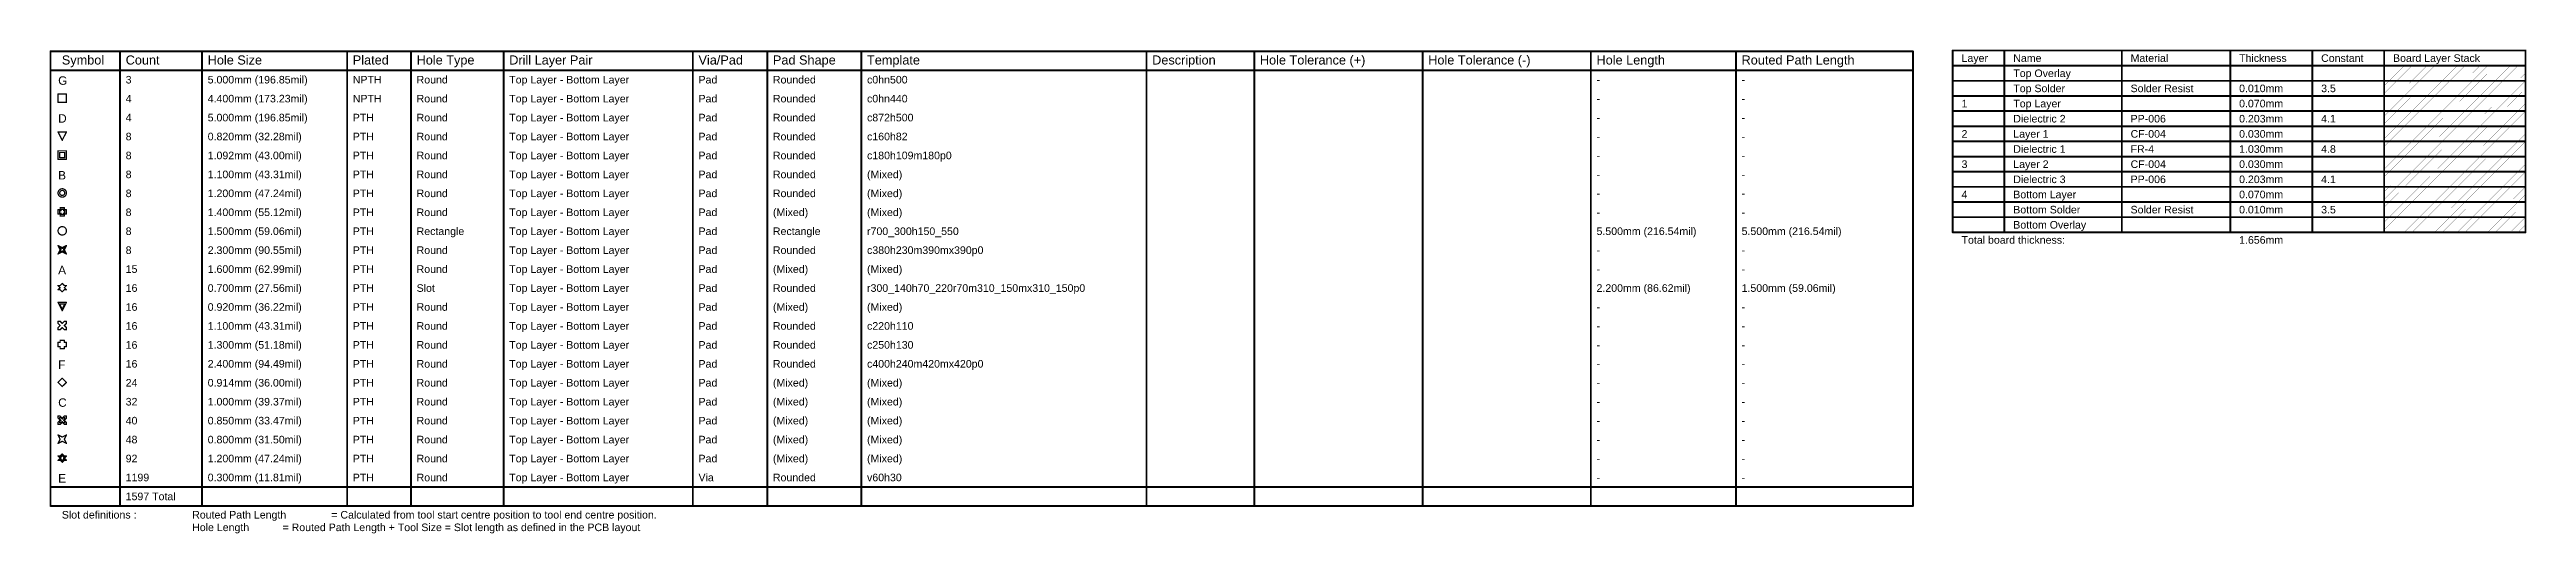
# Model space of a CAD drawing. Header units: inches. Extents: x 68 to 568, y 3 to 460.
# Drawn here: x 69.1 to 567.6, y 363.1 to 460.4 of the extents above; entities that cross this region are included whole.
import ezdxf

# ---------------------------------------------------------------- set-up
doc = ezdxf.new("R2010")
doc.units = ezdxf.units.IN
doc.layers.add('Drill Drawing', color=1, linetype='Continuous')
doc.layers.add('Fabrication', color=76, linetype='Continuous')
doc.styles.add('Arial', font='', dxfattribs={"height": 0.2})
doc.styles.get('Arial').set_extended_font_data('Arial')

msp = doc.modelspace()

# ---------------------------------------------------------------- texts
at = {"layer": 'Drill Drawing', "style": 'Arial'}
for s, height, p in [('Symbol', 1.829, (71.56, 457.43)), ('Count', 1.829, (84.41, 457.43)), ('Hole Size', 1.829, (100.92, 457.43)), ('Plated', 1.829, (130.12, 457.43)), ('Hole Type', 1.829, (142.97, 457.43)), ('Drill Layer Pair', 1.8288, (161.61, 457.43)), ('Via/Pad', 1.829, (199.7, 457.43)), ('Pad Shape', 1.829, (214.68, 457.43)), ('Template', 1.829, (233.62, 457.43)), ('Description', 1.8288, (291.01, 457.43)), ('Hole Tolerance (+)', 1.8288, (312.69, 457.43)), ('Hole Tolerance (-)', 1.8288, (346.57, 457.43)), ('Hole Length', 1.8288, (380.44, 457.43)), ('Routed Path Length', 1.8288, (409.64, 457.43)), ('G', 1.69, (70.83, 453.36)), ('3', 1.52, (84.41, 453.62)), ('5.000mm (196.85mil)', 1.524, (100.92, 453.62)), ('NPTH', 1.524, (130.12, 453.62)), ('Round', 1.524, (142.97, 453.62)), ('Top Layer - Bottom Layer', 1.524, (161.61, 453.62)), ('Pad', 1.524, (199.7, 453.62)), ('Rounded', 1.524, (214.68, 453.62)), ('c0hn500', 1.524, (233.62, 453.62)), ('-', 1.52, (380.44, 453.62)), ('-', 1.52, (409.64, 453.62)), ('4', 1.52, (84.41, 449.81)), ('4.400mm (173.23mil)', 1.524, (100.92, 449.81)), ('NPTH', 1.524, (130.12, 449.81)), ('Round', 1.524, (142.97, 449.81)), ('Top Layer - Bottom Layer', 1.524, (161.61, 449.81)), ('Pad', 1.524, (199.7, 449.81)), ('Rounded', 1.524, (214.68, 449.81)), ('c0hn440', 1.524, (233.62, 449.81)), ('-', 1.52, (380.44, 449.81)), ('-', 1.52, (409.64, 449.81)), ('D', 1.69, (70.83, 445.74)), ('4', 1.52, (84.41, 446)), ('8', 1.52, (84.41, 442.19)), ('5.000mm (196.85mil)', 1.524, (100.92, 446)), ('0.820mm (32.28mil)', 1.524, (100.92, 442.19)), ('PTH', 1.524, (130.12, 446)), ('PTH', 1.524, (130.12, 442.19)), ('Round', 1.524, (142.97, 446)), ('Round', 1.524, (142.97, 442.19)), ('Top Layer - Bottom Layer', 1.524, (161.61, 446)), ('Top Layer - Bottom Layer', 1.524, (161.61, 442.19)), ('Pad', 1.524, (199.7, 446)), ('Pad', 1.524, (199.7, 442.19)), ('Rounded', 1.524, (214.68, 446)), ('Rounded', 1.524, (214.68, 442.19)), ('c872h500', 1.524, (233.62, 446)), ('c160h82', 1.524, (233.62, 442.19)), ('-', 1.52, (380.44, 446)), ('-', 1.52, (409.64, 446)), ('8', 1.52, (84.41, 438.38)), ('1.092mm (43.00mil)', 1.524, (100.92, 438.38)), ('PTH', 1.524, (130.12, 438.38)), ('Round', 1.524, (142.97, 438.38)), ('Top Layer - Bottom Layer', 1.524, (161.61, 438.38)), ('Pad', 1.524, (199.7, 438.38)), ('Rounded', 1.524, (214.68, 438.38)), ('c180h109m180p0', 1.524, (233.62, 438.38)), ('-', 1.52, (380.44, 442.19)), ('-', 1.52, (380.44, 438.38)), ('-', 1.52, (409.64, 442.19)), ('-', 1.52, (409.64, 438.38)), ('B', 1.69, (70.83, 434.31)), ('8', 1.52, (84.41, 434.57)), ('1.100mm (43.31mil)', 1.524, (100.92, 434.57)), ('PTH', 1.524, (130.12, 434.57)), ('Round', 1.524, (142.97, 434.57)), ('Top Layer - Bottom Layer', 1.524, (161.61, 434.57)), ('Pad', 1.524, (199.7, 434.57)), ('Rounded', 1.524, (214.68, 434.57)), ('(Mixed)', 1.524, (233.62, 434.57)), ('-', 1.52, (380.44, 434.57)), ('-', 1.52, (409.64, 434.57)), ('8', 1.52, (84.41, 430.76)), ('1.200mm (47.24mil)', 1.524, (100.92, 430.76)), ('PTH', 1.524, (130.12, 430.76)), ('Round', 1.524, (142.97, 430.76)), ('Top Layer - Bottom Layer', 1.524, (161.61, 430.76)), ('Pad', 1.524, (199.7, 430.76)), ('Rounded', 1.524, (214.68, 430.76)), ('(Mixed)', 1.524, (233.62, 430.76)), ('-', 1.52, (380.44, 430.76)), ('-', 1.52, (409.64, 430.76)), ('8', 1.52, (84.41, 426.95)), ('8', 1.52, (84.41, 423.14)), ('1.400mm (55.12mil)', 1.524, (100.92, 426.95)), ('1.500mm (59.06mil)', 1.524, (100.92, 423.14)), ('PTH', 1.524, (130.12, 426.95)), ('PTH', 1.524, (130.12, 423.14)), ('Round', 1.524, (142.97, 426.95)), ('Rectangle', 1.524, (142.97, 423.14)), ('Top Layer - Bottom Layer', 1.524, (161.61, 426.95)), ('Top Layer - Bottom Layer', 1.524, (161.61, 423.14)), ('Pad', 1.524, (199.7, 426.95)), ('Pad', 1.524, (199.7, 423.14)), ('(Mixed)', 1.524, (214.68, 426.95)), ('Rectangle', 1.524, (214.68, 423.14)), ('(Mixed)', 1.524, (233.62, 426.95)), ('r700_300h150_550', 1.524, (233.62, 423.14)), ('5.500mm (216.54mil)', 1.524, (380.44, 423.14)), ('-', 1.52, (380.44, 426.95)), ('5.500mm (216.54mil)', 1.524, (409.64, 423.14)), ('-', 1.52, (409.64, 426.95)), ('8', 1.52, (84.41, 419.33)), ('2.300mm (90.55mil)', 1.524, (100.92, 419.33)), ('PTH', 1.524, (130.12, 419.33)), ('Round', 1.524, (142.97, 419.33)), ('Top Layer - Bottom Layer', 1.524, (161.61, 419.33)), ('Pad', 1.524, (199.7, 419.33)), ('Rounded', 1.524, (214.68, 419.33)), ('c380h230m390mx390p0', 1.524, (233.62, 419.33)), ('-', 1.52, (380.44, 419.33)), ('-', 1.52, (409.64, 419.33)), ('A', 1.69, (70.83, 415.26)), ('15', 1.524, (84.41, 415.52)), ('1.600mm (62.99mil)', 1.524, (100.92, 415.52)), ('PTH', 1.524, (130.12, 415.52)), ('Round', 1.524, (142.97, 415.52)), ('Top Layer - Bottom Layer', 1.524, (161.61, 415.52)), ('Pad', 1.524, (199.7, 415.52)), ('(Mixed)', 1.524, (214.68, 415.52)), ('(Mixed)', 1.524, (233.62, 415.52)), ('-', 1.52, (380.44, 415.52)), ('-', 1.52, (409.64, 415.52)), ('16', 1.524, (84.41, 411.71)), ('16', 1.524, (84.41, 407.9)), ('0.700mm (27.56mil)', 1.524, (100.92, 411.71)), ('0.920mm (36.22mil)', 1.524, (100.92, 407.9)), ('PTH', 1.524, (130.12, 411.71)), ('PTH', 1.524, (130.12, 407.9)), ('Slot', 1.524, (142.97, 411.71)), ('Round', 1.524, (142.97, 407.9)), ('Top Layer - Bottom Layer', 1.524, (161.61, 411.71)), ('Top Layer - Bottom Layer', 1.524, (161.61, 407.9)), ('Pad', 1.524, (199.7, 411.71)), ('Pad', 1.524, (199.7, 407.9)), ('(Mixed)', 1.524, (214.68, 407.9)), ('Rounded', 1.524, (214.68, 411.71)), ('(Mixed)', 1.524, (233.62, 407.9)), ('r300_140h70_220r70m310_150mx310_150p0', 1.524, (233.62, 411.71)), ('2.200mm (86.62mil)', 1.524, (380.44, 411.71)), ('1.500mm (59.06mil)', 1.524, (409.64, 411.71)), ('16', 1.524, (84.41, 404.09)), ('1.100mm (43.31mil)', 1.524, (100.92, 404.09)), ('PTH', 1.524, (130.12, 404.09)), ('Round', 1.524, (142.97, 404.09)), ('Top Layer - Bottom Layer', 1.524, (161.61, 404.09)), ('Pad', 1.524, (199.7, 404.09)), ('Rounded', 1.524, (214.68, 404.09)), ('c220h110', 1.524, (233.62, 404.09)), ('-', 1.52, (380.44, 407.9)), ('-', 1.52, (380.44, 404.09)), ('-', 1.52, (409.64, 407.9)), ('-', 1.52, (409.64, 404.09)), ('16', 1.524, (84.41, 400.28)), ('1.300mm (51.18mil)', 1.524, (100.92, 400.28)), ('PTH', 1.524, (130.12, 400.28)), ('Round', 1.524, (142.97, 400.28)), ('Top Layer - Bottom Layer', 1.524, (161.61, 400.28)), ('Pad', 1.524, (199.7, 400.28)), ('Rounded', 1.524, (214.68, 400.28)), ('c250h130', 1.524, (233.62, 400.28)), ('-', 1.52, (380.44, 400.28)), ('-', 1.52, (409.64, 400.28)), ('F', 1.69, (70.83, 396.21)), ('24', 1.524, (84.41, 392.66)), ('16', 1.524, (84.41, 396.47)), ('0.914mm (36.00mil)', 1.524, (100.92, 392.66)), ('2.400mm (94.49mil)', 1.524, (100.92, 396.47)), ('PTH', 1.524, (130.12, 396.47)), ('PTH', 1.524, (130.12, 392.66)), ('Round', 1.524, (142.97, 396.47)), ('Round', 1.524, (142.97, 392.66)), ('Top Layer - Bottom Layer', 1.524, (161.61, 396.47)), ('Top Layer - Bottom Layer', 1.524, (161.61, 392.66)), ('Pad', 1.524, (199.7, 396.47)), ('Pad', 1.524, (199.7, 392.66)), ('(Mixed)', 1.524, (214.68, 392.66)), ('Rounded', 1.524, (214.68, 396.47)), ('c400h240m420mx420p0', 1.524, (233.62, 396.47)), ('(Mixed)', 1.524, (233.62, 392.66)), ('-', 1.52, (380.44, 396.47)), ('-', 1.52, (409.64, 396.47)), ('C', 1.69, (70.83, 388.59)), ('32', 1.524, (84.41, 388.85)), ('1.000mm (39.37mil)', 1.524, (100.92, 388.85)), ('PTH', 1.524, (130.12, 388.85)), ('Round', 1.524, (142.97, 388.85)), ('Top Layer - Bottom Layer', 1.524, (161.61, 388.85)), ('Pad', 1.524, (199.7, 388.85)), ('(Mixed)', 1.524, (214.68, 388.85)), ('(Mixed)', 1.524, (233.62, 388.85)), ('-', 1.52, (380.44, 392.66)), ('-', 1.52, (380.44, 388.85)), ('-', 1.52, (409.64, 392.66)), ('-', 1.52, (409.64, 388.85)), ('40', 1.524, (84.41, 385.04)), ('0.850mm (33.47mil)', 1.524, (100.92, 385.04)), ('PTH', 1.524, (130.12, 385.04)), ('Round', 1.524, (142.97, 385.04)), ('Top Layer - Bottom Layer', 1.524, (161.61, 385.04)), ('Pad', 1.524, (199.7, 385.04)), ('(Mixed)', 1.524, (214.68, 385.04)), ('(Mixed)', 1.524, (233.62, 385.04)), ('-', 1.52, (380.44, 385.04)), ('-', 1.52, (409.64, 385.04)), ('48', 1.524, (84.41, 381.23)), ('92', 1.524, (84.41, 377.42)), ('0.800mm (31.50mil)', 1.524, (100.92, 381.23)), ('1.200mm (47.24mil)', 1.524, (100.92, 377.42)), ('PTH', 1.524, (130.12, 381.23)), ('PTH', 1.524, (130.12, 377.42)), ('Round', 1.524, (142.97, 381.23)), ('Round', 1.524, (142.97, 377.42)), ('Top Layer - Bottom Layer', 1.524, (161.61, 381.23)), ('Top Layer - Bottom Layer', 1.524, (161.61, 377.42)), ('Pad', 1.524, (199.7, 381.23)), ('Pad', 1.524, (199.7, 377.42)), ('(Mixed)', 1.524, (214.68, 381.23)), ('(Mixed)', 1.524, (214.68, 377.42)), ('(Mixed)', 1.524, (233.62, 381.23)), ('(Mixed)', 1.524, (233.62, 377.42)), ('-', 1.52, (380.44, 381.23)), ('-', 1.52, (409.64, 381.23)), ('E', 1.69, (70.83, 373.35)), ('1199', 1.524, (84.41, 373.61)), ('0.300mm (11.81mil)', 1.524, (100.92, 373.61)), ('PTH', 1.524, (130.12, 373.61)), ('Round', 1.524, (142.97, 373.61)), ('Top Layer - Bottom Layer', 1.524, (161.61, 373.61)), ('Via', 1.524, (199.7, 373.61)), ('Rounded', 1.524, (214.68, 373.61)), ('v60h30', 1.524, (233.62, 373.61)), ('-', 1.52, (380.44, 377.42)), ('-', 1.52, (380.44, 373.61)), ('-', 1.52, (409.64, 377.42)), ('-', 1.52, (409.64, 373.61)), ('1597 Total', 1.524, (84.41, 369.8)), ('Slot definitions :', 1.524, (71.56, 366.11)), ('Routed Path Length', 1.524, (97.79, 366.11)), ('Hole Length', 1.524, (97.79, 363.58)), (' = Routed Path Length + Tool Size = Slot length as defined in the PCB layout', 1.524, (115.39, 363.58)), ('= Calculated from tool start centre position to tool end centre position.', 1.524, (125.8, 366.11))]:
    msp.add_text(s, height=height, dxfattribs=at).set_placement(p)
at = {"layer": 'Fabrication', "style": 'Arial'}
for s, height, p in [('Layer', 1.524, (453.91, 457.96)), ('Name', 1.524, (464.32, 457.96)), ('Material', 1.524, (487.93, 457.96)), ('Thickness', 1.524, (509.77, 457.96)), ('Constant', 1.524, (526.28, 457.96)), ('Board Layer Stack', 1.524, (540.75, 457.96)), ('Top Overlay', 1.524, (464.32, 454.91)), ('1', 1.52, (453.91, 448.82)), ('Top Solder', 1.524, (464.32, 451.87)), ('Top Layer', 1.524, (464.32, 448.82)), ('Solder Resist', 1.524, (487.93, 451.87)), ('0.010mm', 1.524, (509.77, 451.87)), ('0.070mm', 1.524, (509.77, 448.82)), ('3.5', 1.524, (526.28, 451.87)), ('2', 1.52, (453.91, 442.72)), ('Dielectric 2', 1.524, (464.32, 445.77)), ('Layer 1', 1.524, (464.32, 442.72)), ('CF-004', 1.524, (487.93, 442.72)), ('PP-006', 1.524, (487.93, 445.77)), ('0.203mm', 1.524, (509.77, 445.77)), ('0.030mm', 1.524, (509.77, 442.72)), ('4.1', 1.524, (526.28, 445.77)), ('Dielectric 1', 1.524, (464.32, 439.67)), ('FR-4', 1.524, (487.93, 439.67)), ('1.030mm', 1.524, (509.77, 439.67)), ('4.8', 1.524, (526.28, 439.67)), ('3', 1.52, (453.91, 436.63)), ('Layer 2', 1.524, (464.32, 436.63)), ('Dielectric 3', 1.524, (464.32, 433.58)), ('CF-004', 1.524, (487.93, 436.63)), ('PP-006', 1.524, (487.93, 433.58)), ('0.030mm', 1.524, (509.77, 436.63)), ('0.203mm', 1.524, (509.77, 433.58)), ('4.1', 1.524, (526.28, 433.58)), ('4', 1.52, (453.91, 430.53)), ('Bottom Layer', 1.524, (464.32, 430.53)), ('Bottom Solder', 1.524, (464.32, 427.48)), ('Solder Resist', 1.524, (487.93, 427.48)), ('0.070mm', 1.524, (509.77, 430.53)), ('0.010mm', 1.524, (509.77, 427.48)), ('3.5', 1.524, (526.28, 427.48)), ('Bottom Overlay', 1.524, (464.32, 424.43)), ('Total board thickness:', 1.524, (453.91, 421.39)), ('1.656mm', 1.524, (509.77, 421.39))]:
    msp.add_text(s, height=height, dxfattribs=at).set_placement(p)

# ---------------------------------------------------------------- linework, layer by layer
at = {"layer": 'Drill Drawing'}
for points in [[(69.28, 460.09, 0.381, 0.381, 0), (444.13, 460.09, 0.381, 0.381, 0)], [(69.28, 368.65, 0.381, 0.381, 0), (69.28, 460.09, 0.381, 0.381, 0)], [(83.27, 368.65, 0.381, 0.381, 0), (83.27, 460.09, 0.381, 0.381, 0)], [(99.78, 368.65, 0.381, 0.381, 0), (99.78, 460.09, 0.381, 0.381, 0)], [(128.98, 368.65, 0.381, 0.381, 0), (128.98, 460.09, 0.381, 0.381, 0)], [(141.83, 368.65, 0.381, 0.381, 0), (141.83, 460.09, 0.381, 0.381, 0)], [(160.47, 368.65, 0.381, 0.381, 0), (160.47, 460.09, 0.381, 0.381, 0)], [(198.55, 368.65, 0.381, 0.381, 0), (198.55, 460.09, 0.381, 0.381, 0)], [(213.54, 368.65, 0.381, 0.381, 0), (213.54, 460.09, 0.381, 0.381, 0)], [(232.48, 368.65, 0.381, 0.381, 0), (232.48, 460.09, 0.381, 0.381, 0)], [(289.87, 368.65, 0.381, 0.381, 0), (289.87, 460.09, 0.381, 0.381, 0)], [(311.55, 368.65, 0.381, 0.381, 0), (311.55, 460.09, 0.381, 0.381, 0)], [(345.43, 368.65, 0.381, 0.381, 0), (345.43, 460.09, 0.381, 0.381, 0)], [(379.3, 368.65, 0.381, 0.381, 0), (379.3, 460.09, 0.381, 0.381, 0)], [(408.5, 368.65, 0.381, 0.381, 0), (408.5, 460.09, 0.381, 0.381, 0)], [(444.13, 368.65, 0.381, 0.381, 0), (444.13, 460.09, 0.381, 0.381, 0)], [(69.28, 456.28, 0.381, 0.381, 0), (444.13, 456.28, 0.381, 0.381, 0)], [(70.8, 451.5, 0.254, 0.254, 0), (72.49, 451.5, 0.254, 0.254, 0)], [(70.8, 449.81, 0.254, 0.254, 0), (70.8, 451.5, 0.254, 0.254, 0)], [(70.8, 449.81, 0.254, 0.254, 0), (72.49, 449.81, 0.254, 0.254, 0)], [(72.49, 449.81, 0.254, 0.254, 0), (72.49, 451.5, 0.254, 0.254, 0)], [(70.8, 443.88, 0.254, 0.254, 0), (72.49, 443.88, 0.254, 0.254, 0)], [(70.8, 443.88, 0.254, 0.254, 0), (71.64, 442.19, 0.254, 0.254, 0)], [(71.64, 442.19, 0.254, 0.254, 0), (72.49, 443.88, 0.254, 0.254, 0)], [(70.8, 440.07, 0.254, 0.254, 0), (72.49, 440.07, 0.254, 0.254, 0)], [(70.8, 438.38, 0.254, 0.254, 0), (70.8, 440.07, 0.254, 0.254, 0)], [(71.14, 439.73, 0.254, 0.254, 0), (72.15, 439.73, 0.254, 0.254, 0)], [(71.14, 438.72, 0.254, 0.254, 0), (71.14, 439.73, 0.254, 0.254, 0)], [(71.14, 438.72, 0.254, 0.254, 0), (72.15, 438.72, 0.254, 0.254, 0)], [(72.15, 438.72, 0.254, 0.254, 0), (72.15, 439.73, 0.254, 0.254, 0)], [(72.49, 438.38, 0.254, 0.254, 0), (72.49, 440.07, 0.254, 0.254, 0)], [(70.8, 438.38, 0.254, 0.254, 0), (72.49, 438.38, 0.254, 0.254, 0)], [(71.22, 428.22, 0.254, 0.254, 0), (71.22, 428.64, 0.254, 0.254, 0)], [(71.22, 428.64, 0.254, 0.254, 0), (72.07, 428.64, 0.254, 0.254, 0)], [(72.07, 428.22, 0.254, 0.254, 0), (72.07, 428.64, 0.254, 0.254, 0)], [(70.8, 427.37, 0.254, 0.254, 0), (70.8, 428.22, 0.254, 0.254, 0)], [(70.8, 428.22, 0.254, 0.254, 0), (71.22, 428.22, 0.254, 0.254, 0)], [(70.8, 427.37, 0.254, 0.254, 0), (71.22, 427.37, 0.254, 0.254, 0)], [(71.14, 427.54, 0.254, 0.254, 0), (71.14, 428.05, 0.254, 0.254, 0)], [(71.14, 428.05, 0.254, 0.254, 0), (71.39, 428.05, 0.254, 0.254, 0)], [(71.14, 427.54, 0.254, 0.254, 0), (71.39, 427.54, 0.254, 0.254, 0)], [(71.22, 426.95, 0.254, 0.254, 0), (71.22, 427.37, 0.254, 0.254, 0)], [(71.22, 426.95, 0.254, 0.254, 0), (72.07, 426.95, 0.254, 0.254, 0)], [(71.39, 428.05, 0.254, 0.254, 0), (71.39, 428.3, 0.254, 0.254, 0)], [(71.39, 428.3, 0.254, 0.254, 0), (71.9, 428.3, 0.254, 0.254, 0)], [(71.39, 427.29, 0.254, 0.254, 0), (71.39, 427.54, 0.254, 0.254, 0)], [(71.39, 427.29, 0.254, 0.254, 0), (71.9, 427.29, 0.254, 0.254, 0)], [(71.9, 428.05, 0.254, 0.254, 0), (71.9, 428.3, 0.254, 0.254, 0)], [(71.9, 428.05, 0.254, 0.254, 0), (72.15, 428.05, 0.254, 0.254, 0)], [(71.9, 427.54, 0.254, 0.254, 0), (72.15, 427.54, 0.254, 0.254, 0)], [(71.9, 427.29, 0.254, 0.254, 0), (71.9, 427.54, 0.254, 0.254, 0)], [(72.07, 428.22, 0.254, 0.254, 0), (72.49, 428.22, 0.254, 0.254, 0)], [(72.07, 427.37, 0.254, 0.254, 0), (72.49, 427.37, 0.254, 0.254, 0)], [(72.07, 426.95, 0.254, 0.254, 0), (72.07, 427.37, 0.254, 0.254, 0)], [(72.15, 427.54, 0.254, 0.254, 0), (72.15, 428.05, 0.254, 0.254, 0)], [(72.49, 427.37, 0.254, 0.254, 0), (72.49, 428.22, 0.254, 0.254, 0)], [(70.8, 421.02, 0.254, 0.254, 0), (71.64, 420.6, 0.254, 0.254, 0)], [(70.8, 421.02, 0.254, 0.254, 0), (71.22, 420.17, 0.254, 0.254, 0)], [(70.8, 419.33, 0.254, 0.254, 0), (71.22, 420.17, 0.254, 0.254, 0)], [(70.8, 419.33, 0.254, 0.254, 0), (71.64, 419.75, 0.254, 0.254, 0)], [(71.14, 420.68, 0.254, 0.254, 0), (71.64, 420.43, 0.254, 0.254, 0)], [(71.14, 420.68, 0.254, 0.254, 0), (71.39, 420.17, 0.254, 0.254, 0)], [(71.14, 419.67, 0.254, 0.254, 0), (71.39, 420.17, 0.254, 0.254, 0)], [(71.14, 419.67, 0.254, 0.254, 0), (71.64, 419.92, 0.254, 0.254, 0)], [(71.64, 420.6, 0.254, 0.254, 0), (72.49, 421.02, 0.254, 0.254, 0)], [(71.64, 420.43, 0.254, 0.254, 0), (72.15, 420.68, 0.254, 0.254, 0)], [(71.64, 419.92, 0.254, 0.254, 0), (72.15, 419.67, 0.254, 0.254, 0)], [(71.64, 419.75, 0.254, 0.254, 0), (72.49, 419.33, 0.254, 0.254, 0)], [(71.9, 420.17, 0.254, 0.254, 0), (72.15, 420.68, 0.254, 0.254, 0)], [(71.9, 420.17, 0.254, 0.254, 0), (72.15, 419.67, 0.254, 0.254, 0)], [(72.07, 420.17, 0.254, 0.254, 0), (72.49, 421.02, 0.254, 0.254, 0)], [(72.07, 420.17, 0.254, 0.254, 0), (72.49, 419.33, 0.254, 0.254, 0)], [(70.8, 412.98, 0.254, 0.254, 0), (71.22, 412.55, 0.254, 0.254, 0)], [(70.8, 412.98, 0.254, 0.254, 0), (71.22, 412.98, 0.254, 0.254, 0)], [(70.8, 412.13, 0.254, 0.254, 0), (71.22, 412.55, 0.254, 0.254, 0)], [(70.8, 412.13, 0.254, 0.254, 0), (71.22, 412.13, 0.254, 0.254, 0)], [(70.8, 409.59, 0.254, 0.254, 0), (72.49, 409.59, 0.254, 0.254, 0)], [(70.8, 409.59, 0.254, 0.254, 0), (71.64, 407.9, 0.254, 0.254, 0)], [(71.14, 409.25, 0.254, 0.254, 0), (72.15, 409.25, 0.254, 0.254, 0)], [(71.14, 409.25, 0.254, 0.254, 0), (71.64, 408.24, 0.254, 0.254, 0)], [(71.22, 412.98, 0.254, 0.254, 0), (71.64, 413.4, 0.254, 0.254, 0)], [(71.22, 412.13, 0.254, 0.254, 0), (71.64, 411.71, 0.254, 0.254, 0)], [(71.64, 413.4, 0.254, 0.254, 0), (72.07, 412.98, 0.254, 0.254, 0)], [(71.64, 411.71, 0.254, 0.254, 0), (72.07, 412.13, 0.254, 0.254, 0)], [(71.64, 407.9, 0.254, 0.254, 0), (72.49, 409.59, 0.254, 0.254, 0)], [(71.64, 408.24, 0.254, 0.254, 0), (72.15, 409.25, 0.254, 0.254, 0)], [(72.07, 412.98, 0.254, 0.254, 0), (72.49, 412.98, 0.254, 0.254, 0)], [(72.07, 412.55, 0.254, 0.254, 0), (72.49, 412.98, 0.254, 0.254, 0)], [(72.07, 412.55, 0.254, 0.254, 0), (72.49, 412.13, 0.254, 0.254, 0)], [(72.07, 412.13, 0.254, 0.254, 0), (72.49, 412.13, 0.254, 0.254, 0)], [(70.8, 405.36, 0.254, 0.254, 0), (70.8, 405.78, 0.254, 0.254, 0)], [(70.8, 405.78, 0.254, 0.254, 0), (71.22, 405.78, 0.254, 0.254, 0)], [(70.8, 405.36, 0.254, 0.254, 0), (71.22, 404.93, 0.254, 0.254, 0)], [(70.8, 404.51, 0.254, 0.254, 0), (71.22, 404.93, 0.254, 0.254, 0)], [(70.8, 404.09, 0.254, 0.254, 0), (70.8, 404.51, 0.254, 0.254, 0)], [(70.8, 404.09, 0.254, 0.254, 0), (71.22, 404.09, 0.254, 0.254, 0)], [(71.22, 405.78, 0.254, 0.254, 0), (71.64, 405.36, 0.254, 0.254, 0)], [(71.22, 404.09, 0.254, 0.254, 0), (71.64, 404.51, 0.254, 0.254, 0)], [(71.64, 405.36, 0.254, 0.254, 0), (72.07, 405.78, 0.254, 0.254, 0)], [(71.64, 404.51, 0.254, 0.254, 0), (72.07, 404.09, 0.254, 0.254, 0)], [(72.07, 405.78, 0.254, 0.254, 0), (72.49, 405.78, 0.254, 0.254, 0)], [(72.07, 404.93, 0.254, 0.254, 0), (72.49, 405.36, 0.254, 0.254, 0)], [(72.07, 404.93, 0.254, 0.254, 0), (72.49, 404.51, 0.254, 0.254, 0)], [(72.07, 404.09, 0.254, 0.254, 0), (72.49, 404.09, 0.254, 0.254, 0)], [(72.49, 405.36, 0.254, 0.254, 0), (72.49, 405.78, 0.254, 0.254, 0)], [(72.49, 404.09, 0.254, 0.254, 0), (72.49, 404.51, 0.254, 0.254, 0)], [(70.8, 400.7, 0.254, 0.254, 0), (70.8, 401.55, 0.254, 0.254, 0)], [(70.8, 401.55, 0.254, 0.254, 0), (71.22, 401.55, 0.254, 0.254, 0)], [(70.8, 400.7, 0.254, 0.254, 0), (71.22, 400.7, 0.254, 0.254, 0)], [(71.22, 401.55, 0.254, 0.254, 0), (71.22, 401.97, 0.254, 0.254, 0)], [(71.22, 401.97, 0.254, 0.254, 0), (72.07, 401.97, 0.254, 0.254, 0)], [(71.22, 400.28, 0.254, 0.254, 0), (71.22, 400.7, 0.254, 0.254, 0)], [(71.22, 400.28, 0.254, 0.254, 0), (72.07, 400.28, 0.254, 0.254, 0)], [(72.07, 401.55, 0.254, 0.254, 0), (72.07, 401.97, 0.254, 0.254, 0)], [(72.07, 401.55, 0.254, 0.254, 0), (72.49, 401.55, 0.254, 0.254, 0)], [(72.07, 400.7, 0.254, 0.254, 0), (72.49, 400.7, 0.254, 0.254, 0)], [(72.07, 400.28, 0.254, 0.254, 0), (72.07, 400.7, 0.254, 0.254, 0)], [(72.49, 400.7, 0.254, 0.254, 0), (72.49, 401.55, 0.254, 0.254, 0)], [(70.8, 393.5, 0.254, 0.254, 0), (71.64, 394.35, 0.254, 0.254, 0)], [(71.64, 394.35, 0.254, 0.254, 0), (72.49, 393.5, 0.254, 0.254, 0)], [(70.8, 393.5, 0.254, 0.254, 0), (71.64, 392.66, 0.254, 0.254, 0)], [(71.64, 392.66, 0.254, 0.254, 0), (72.49, 393.5, 0.254, 0.254, 0)], [(70.8, 386.31, 0.254, 0.254, 0), (70.8, 386.73, 0.254, 0.254, 0)], [(70.8, 386.73, 0.254, 0.254, 0), (71.22, 386.73, 0.254, 0.254, 0)], [(70.8, 386.31, 0.254, 0.254, 0), (71.22, 385.88, 0.254, 0.254, 0)], [(70.8, 385.46, 0.254, 0.254, 0), (71.22, 385.88, 0.254, 0.254, 0)], [(70.8, 385.04, 0.254, 0.254, 0), (70.8, 385.46, 0.254, 0.254, 0)], [(70.8, 385.04, 0.254, 0.254, 0), (71.22, 385.04, 0.254, 0.254, 0)], [(71.14, 386.14, 0.254, 0.254, 0), (71.14, 386.39, 0.254, 0.254, 0)], [(71.14, 386.39, 0.254, 0.254, 0), (71.39, 386.39, 0.254, 0.254, 0)], [(71.14, 386.14, 0.254, 0.254, 0), (71.39, 385.88, 0.254, 0.254, 0)], [(71.14, 385.63, 0.254, 0.254, 0), (71.39, 385.88, 0.254, 0.254, 0)], [(71.14, 385.38, 0.254, 0.254, 0), (71.14, 385.63, 0.254, 0.254, 0)], [(71.14, 385.38, 0.254, 0.254, 0), (71.39, 385.38, 0.254, 0.254, 0)], [(71.22, 386.73, 0.254, 0.254, 0), (71.64, 386.31, 0.254, 0.254, 0)], [(71.22, 385.04, 0.254, 0.254, 0), (71.64, 385.46, 0.254, 0.254, 0)], [(71.39, 386.39, 0.254, 0.254, 0), (71.64, 386.14, 0.254, 0.254, 0)], [(71.39, 385.38, 0.254, 0.254, 0), (71.64, 385.63, 0.254, 0.254, 0)], [(71.64, 386.31, 0.254, 0.254, 0), (72.07, 386.73, 0.254, 0.254, 0)], [(71.64, 386.14, 0.254, 0.254, 0), (71.9, 386.39, 0.254, 0.254, 0)], [(71.64, 385.63, 0.254, 0.254, 0), (71.9, 385.38, 0.254, 0.254, 0)], [(71.64, 385.46, 0.254, 0.254, 0), (72.07, 385.04, 0.254, 0.254, 0)], [(71.9, 386.39, 0.254, 0.254, 0), (72.15, 386.39, 0.254, 0.254, 0)], [(71.9, 385.88, 0.254, 0.254, 0), (72.15, 386.14, 0.254, 0.254, 0)], [(71.9, 385.88, 0.254, 0.254, 0), (72.15, 385.63, 0.254, 0.254, 0)], [(71.9, 385.38, 0.254, 0.254, 0), (72.15, 385.38, 0.254, 0.254, 0)], [(72.07, 386.73, 0.254, 0.254, 0), (72.49, 386.73, 0.254, 0.254, 0)], [(72.07, 385.88, 0.254, 0.254, 0), (72.49, 386.31, 0.254, 0.254, 0)], [(72.07, 385.88, 0.254, 0.254, 0), (72.49, 385.46, 0.254, 0.254, 0)], [(72.07, 385.04, 0.254, 0.254, 0), (72.49, 385.04, 0.254, 0.254, 0)], [(72.15, 386.14, 0.254, 0.254, 0), (72.15, 386.39, 0.254, 0.254, 0)], [(72.15, 385.38, 0.254, 0.254, 0), (72.15, 385.63, 0.254, 0.254, 0)], [(72.49, 386.31, 0.254, 0.254, 0), (72.49, 386.73, 0.254, 0.254, 0)], [(72.49, 385.04, 0.254, 0.254, 0), (72.49, 385.46, 0.254, 0.254, 0)], [(70.8, 382.92, 0.254, 0.254, 0), (71.64, 382.5, 0.254, 0.254, 0)], [(70.8, 382.92, 0.254, 0.254, 0), (71.22, 382.07, 0.254, 0.254, 0)], [(70.8, 381.23, 0.254, 0.254, 0), (71.22, 382.07, 0.254, 0.254, 0)], [(70.8, 381.23, 0.254, 0.254, 0), (71.64, 381.65, 0.254, 0.254, 0)], [(71.22, 378.69, 0.254, 0.254, 0), (71.64, 379.11, 0.254, 0.254, 0)], [(71.39, 378.52, 0.254, 0.254, 0), (71.64, 378.77, 0.254, 0.254, 0)], [(71.64, 382.5, 0.254, 0.254, 0), (72.49, 382.92, 0.254, 0.254, 0)], [(71.64, 381.65, 0.254, 0.254, 0), (72.49, 381.23, 0.254, 0.254, 0)], [(71.64, 379.11, 0.254, 0.254, 0), (72.07, 378.69, 0.254, 0.254, 0)], [(71.64, 378.77, 0.254, 0.254, 0), (71.9, 378.52, 0.254, 0.254, 0)], [(72.07, 382.07, 0.254, 0.254, 0), (72.49, 382.92, 0.254, 0.254, 0)], [(72.07, 382.07, 0.254, 0.254, 0), (72.49, 381.23, 0.254, 0.254, 0)], [(70.8, 378.69, 0.254, 0.254, 0), (71.22, 378.26, 0.254, 0.254, 0)], [(70.8, 378.69, 0.254, 0.254, 0), (71.22, 378.69, 0.254, 0.254, 0)], [(70.8, 377.84, 0.254, 0.254, 0), (71.22, 378.26, 0.254, 0.254, 0)], [(70.8, 377.84, 0.254, 0.254, 0), (71.22, 377.84, 0.254, 0.254, 0)], [(71.14, 378.52, 0.254, 0.254, 0), (71.39, 378.26, 0.254, 0.254, 0)], [(71.14, 378.52, 0.254, 0.254, 0), (71.39, 378.52, 0.254, 0.254, 0)], [(71.14, 378.01, 0.254, 0.254, 0), (71.39, 378.26, 0.254, 0.254, 0)], [(71.14, 378.01, 0.254, 0.254, 0), (71.39, 378.01, 0.254, 0.254, 0)], [(71.22, 377.84, 0.254, 0.254, 0), (71.64, 377.42, 0.254, 0.254, 0)], [(71.39, 378.01, 0.254, 0.254, 0), (71.64, 377.76, 0.254, 0.254, 0)], [(71.64, 377.76, 0.254, 0.254, 0), (71.9, 378.01, 0.254, 0.254, 0)], [(71.64, 377.42, 0.254, 0.254, 0), (72.07, 377.84, 0.254, 0.254, 0)], [(71.9, 378.52, 0.254, 0.254, 0), (72.15, 378.52, 0.254, 0.254, 0)], [(71.9, 378.26, 0.254, 0.254, 0), (72.15, 378.52, 0.254, 0.254, 0)], [(71.9, 378.26, 0.254, 0.254, 0), (72.15, 378.01, 0.254, 0.254, 0)], [(71.9, 378.01, 0.254, 0.254, 0), (72.15, 378.01, 0.254, 0.254, 0)], [(72.07, 378.69, 0.254, 0.254, 0), (72.49, 378.69, 0.254, 0.254, 0)], [(72.07, 378.26, 0.254, 0.254, 0), (72.49, 378.69, 0.254, 0.254, 0)], [(72.07, 378.26, 0.254, 0.254, 0), (72.49, 377.84, 0.254, 0.254, 0)], [(72.07, 377.84, 0.254, 0.254, 0), (72.49, 377.84, 0.254, 0.254, 0)], [(69.28, 372.46, 0.381, 0.381, 0), (444.13, 372.46, 0.381, 0.381, 0)], [(69.28, 368.65, 0.381, 0.381, 0), (444.13, 368.65, 0.381, 0.381, 0)]]:
    msp.add_lwpolyline(points, format="xyseb", dxfattribs=at)
for points in [[(69.18, 460.09, 0.191, 0.191, 1), (69.37, 460.09, 0.191, 0.191, 1)], [(69.18, 460.09, 0.191, 0.191, 1), (69.37, 460.09, 0.191, 0.191, 1)], [(83.18, 460.09, 0.191, 0.191, 1), (83.37, 460.09, 0.191, 0.191, 1)], [(99.68, 460.09, 0.191, 0.191, 1), (99.87, 460.09, 0.191, 0.191, 1)], [(128.88, 460.09, 0.191, 0.191, 1), (129.07, 460.09, 0.191, 0.191, 1)], [(141.73, 460.09, 0.191, 0.191, 1), (141.92, 460.09, 0.191, 0.191, 1)], [(160.37, 460.09, 0.191, 0.191, 1), (160.56, 460.09, 0.191, 0.191, 1)], [(198.46, 460.09, 0.191, 0.191, 1), (198.65, 460.09, 0.191, 0.191, 1)], [(213.44, 460.09, 0.191, 0.191, 1), (213.63, 460.09, 0.191, 0.191, 1)], [(232.38, 460.09, 0.191, 0.191, 1), (232.57, 460.09, 0.191, 0.191, 1)], [(289.77, 460.09, 0.191, 0.191, 1), (289.96, 460.09, 0.191, 0.191, 1)], [(311.46, 460.09, 0.191, 0.191, 1), (311.65, 460.09, 0.191, 0.191, 1)], [(345.33, 460.09, 0.191, 0.191, 1), (345.52, 460.09, 0.191, 0.191, 1)], [(379.2, 460.09, 0.191, 0.191, 1), (379.39, 460.09, 0.191, 0.191, 1)], [(408.4, 460.09, 0.191, 0.191, 1), (408.6, 460.09, 0.191, 0.191, 1)], [(444.03, 460.09, 0.191, 0.191, 1), (444.22, 460.09, 0.191, 0.191, 1)], [(444.03, 460.09, 0.191, 0.191, 1), (444.22, 460.09, 0.191, 0.191, 1)], [(69.18, 456.28, 0.191, 0.191, 1), (69.37, 456.28, 0.191, 0.191, 1)], [(444.03, 456.28, 0.191, 0.191, 1), (444.22, 456.28, 0.191, 0.191, 1)], [(70.73, 451.5, 0.127, 0.127, 1), (70.86, 451.5, 0.127, 0.127, 1)], [(70.73, 451.5, 0.127, 0.127, 1), (70.86, 451.5, 0.127, 0.127, 1)], [(70.73, 449.81, 0.127, 0.127, 1), (70.86, 449.81, 0.127, 0.127, 1)], [(70.73, 449.81, 0.127, 0.127, 1), (70.86, 449.81, 0.127, 0.127, 1)], [(72.43, 451.5, 0.127, 0.127, 1), (72.55, 451.5, 0.127, 0.127, 1)], [(72.43, 451.5, 0.127, 0.127, 1), (72.55, 451.5, 0.127, 0.127, 1)], [(72.43, 449.81, 0.127, 0.127, 1), (72.55, 449.81, 0.127, 0.127, 1)], [(72.43, 449.81, 0.127, 0.127, 1), (72.55, 449.81, 0.127, 0.127, 1)], [(70.73, 443.88, 0.127, 0.127, 1), (70.86, 443.88, 0.127, 0.127, 1)], [(70.73, 443.88, 0.127, 0.127, 1), (70.86, 443.88, 0.127, 0.127, 1)], [(72.43, 443.88, 0.127, 0.127, 1), (72.55, 443.88, 0.127, 0.127, 1)], [(72.43, 443.88, 0.127, 0.127, 1), (72.55, 443.88, 0.127, 0.127, 1)], [(70.73, 440.07, 0.127, 0.127, 1), (70.86, 440.07, 0.127, 0.127, 1)], [(70.73, 440.07, 0.127, 0.127, 1), (70.86, 440.07, 0.127, 0.127, 1)], [(71.07, 439.73, 0.127, 0.127, 1), (71.2, 439.73, 0.127, 0.127, 1)], [(71.07, 439.73, 0.127, 0.127, 1), (71.2, 439.73, 0.127, 0.127, 1)], [(71.07, 438.72, 0.127, 0.127, 1), (71.2, 438.72, 0.127, 0.127, 1)], [(71.07, 438.72, 0.127, 0.127, 1), (71.2, 438.72, 0.127, 0.127, 1)], [(71.58, 442.19, 0.127, 0.127, 1), (71.71, 442.19, 0.127, 0.127, 1)], [(71.58, 442.19, 0.127, 0.127, 1), (71.71, 442.19, 0.127, 0.127, 1)], [(72.09, 439.73, 0.127, 0.127, 1), (72.22, 439.73, 0.127, 0.127, 1)], [(72.09, 439.73, 0.127, 0.127, 1), (72.22, 439.73, 0.127, 0.127, 1)], [(72.09, 438.72, 0.127, 0.127, 1), (72.22, 438.72, 0.127, 0.127, 1)], [(72.09, 438.72, 0.127, 0.127, 1), (72.22, 438.72, 0.127, 0.127, 1)], [(72.43, 440.07, 0.127, 0.127, 1), (72.55, 440.07, 0.127, 0.127, 1)], [(72.43, 440.07, 0.127, 0.127, 1), (72.55, 440.07, 0.127, 0.127, 1)], [(70.73, 438.38, 0.127, 0.127, 1), (70.86, 438.38, 0.127, 0.127, 1)], [(70.73, 438.38, 0.127, 0.127, 1), (70.86, 438.38, 0.127, 0.127, 1)], [(72.43, 438.38, 0.127, 0.127, 1), (72.55, 438.38, 0.127, 0.127, 1)], [(72.43, 438.38, 0.127, 0.127, 1), (72.55, 438.38, 0.127, 0.127, 1)], [(72.49, 431.6, 0.254, 0.254, 1), (70.8, 431.6, 0.254, 0.254, 1)], [(70.73, 431.6, 0.127, 0.127, 1), (70.86, 431.6, 0.127, 0.127, 1)], [(72.15, 431.6, 0.254, 0.254, 1), (71.14, 431.6, 0.254, 0.254, 1)], [(71.07, 431.6, 0.127, 0.127, 1), (71.2, 431.6, 0.127, 0.127, 1)], [(71.16, 428.64, 0.127, 0.127, 1), (71.28, 428.64, 0.127, 0.127, 1)], [(71.16, 428.64, 0.127, 0.127, 1), (71.28, 428.64, 0.127, 0.127, 1)], [(72, 428.64, 0.127, 0.127, 1), (72.13, 428.64, 0.127, 0.127, 1)], [(72, 428.64, 0.127, 0.127, 1), (72.13, 428.64, 0.127, 0.127, 1)], [(72.09, 431.6, 0.127, 0.127, 1), (72.22, 431.6, 0.127, 0.127, 1)], [(72.43, 431.6, 0.127, 0.127, 1), (72.55, 431.6, 0.127, 0.127, 1)], [(70.73, 428.22, 0.127, 0.127, 1), (70.86, 428.22, 0.127, 0.127, 1)], [(70.73, 428.22, 0.127, 0.127, 1), (70.86, 428.22, 0.127, 0.127, 1)], [(70.73, 427.37, 0.127, 0.127, 1), (70.86, 427.37, 0.127, 0.127, 1)], [(70.73, 427.37, 0.127, 0.127, 1), (70.86, 427.37, 0.127, 0.127, 1)], [(72.49, 423.98, 0.254, 0.254, 1), (70.8, 423.98, 0.254, 0.254, 1)], [(70.73, 423.98, 0.127, 0.127, 1), (70.86, 423.98, 0.127, 0.127, 1)], [(71.07, 428.05, 0.127, 0.127, 1), (71.2, 428.05, 0.127, 0.127, 1)], [(71.07, 428.05, 0.127, 0.127, 1), (71.2, 428.05, 0.127, 0.127, 1)], [(71.07, 427.54, 0.127, 0.127, 1), (71.2, 427.54, 0.127, 0.127, 1)], [(71.07, 427.54, 0.127, 0.127, 1), (71.2, 427.54, 0.127, 0.127, 1)], [(71.16, 428.22, 0.127, 0.127, 1), (71.28, 428.22, 0.127, 0.127, 1)], [(71.16, 428.22, 0.127, 0.127, 1), (71.28, 428.22, 0.127, 0.127, 1)], [(71.16, 427.37, 0.127, 0.127, 1), (71.28, 427.37, 0.127, 0.127, 1)], [(71.16, 427.37, 0.127, 0.127, 1), (71.28, 427.37, 0.127, 0.127, 1)], [(71.16, 426.95, 0.127, 0.127, 1), (71.28, 426.95, 0.127, 0.127, 1)], [(71.16, 426.95, 0.127, 0.127, 1), (71.28, 426.95, 0.127, 0.127, 1)], [(71.33, 428.3, 0.127, 0.127, 1), (71.45, 428.3, 0.127, 0.127, 1)], [(71.33, 428.3, 0.127, 0.127, 1), (71.45, 428.3, 0.127, 0.127, 1)], [(71.33, 428.05, 0.127, 0.127, 1), (71.45, 428.05, 0.127, 0.127, 1)], [(71.33, 428.05, 0.127, 0.127, 1), (71.45, 428.05, 0.127, 0.127, 1)], [(71.33, 427.54, 0.127, 0.127, 1), (71.45, 427.54, 0.127, 0.127, 1)], [(71.33, 427.54, 0.127, 0.127, 1), (71.45, 427.54, 0.127, 0.127, 1)], [(71.33, 427.29, 0.127, 0.127, 1), (71.45, 427.29, 0.127, 0.127, 1)], [(71.33, 427.29, 0.127, 0.127, 1), (71.45, 427.29, 0.127, 0.127, 1)], [(71.83, 428.3, 0.127, 0.127, 1), (71.96, 428.3, 0.127, 0.127, 1)], [(71.83, 428.3, 0.127, 0.127, 1), (71.96, 428.3, 0.127, 0.127, 1)], [(71.83, 428.05, 0.127, 0.127, 1), (71.96, 428.05, 0.127, 0.127, 1)], [(71.83, 428.05, 0.127, 0.127, 1), (71.96, 428.05, 0.127, 0.127, 1)], [(71.83, 427.54, 0.127, 0.127, 1), (71.96, 427.54, 0.127, 0.127, 1)], [(71.83, 427.54, 0.127, 0.127, 1), (71.96, 427.54, 0.127, 0.127, 1)], [(71.83, 427.29, 0.127, 0.127, 1), (71.96, 427.29, 0.127, 0.127, 1)], [(71.83, 427.29, 0.127, 0.127, 1), (71.96, 427.29, 0.127, 0.127, 1)], [(72, 428.22, 0.127, 0.127, 1), (72.13, 428.22, 0.127, 0.127, 1)], [(72, 428.22, 0.127, 0.127, 1), (72.13, 428.22, 0.127, 0.127, 1)], [(72, 427.37, 0.127, 0.127, 1), (72.13, 427.37, 0.127, 0.127, 1)], [(72, 427.37, 0.127, 0.127, 1), (72.13, 427.37, 0.127, 0.127, 1)], [(72, 426.95, 0.127, 0.127, 1), (72.13, 426.95, 0.127, 0.127, 1)], [(72, 426.95, 0.127, 0.127, 1), (72.13, 426.95, 0.127, 0.127, 1)], [(72.09, 428.05, 0.127, 0.127, 1), (72.22, 428.05, 0.127, 0.127, 1)], [(72.09, 428.05, 0.127, 0.127, 1), (72.22, 428.05, 0.127, 0.127, 1)], [(72.09, 427.54, 0.127, 0.127, 1), (72.22, 427.54, 0.127, 0.127, 1)], [(72.09, 427.54, 0.127, 0.127, 1), (72.22, 427.54, 0.127, 0.127, 1)], [(72.43, 428.22, 0.127, 0.127, 1), (72.55, 428.22, 0.127, 0.127, 1)], [(72.43, 428.22, 0.127, 0.127, 1), (72.55, 428.22, 0.127, 0.127, 1)], [(72.43, 427.37, 0.127, 0.127, 1), (72.55, 427.37, 0.127, 0.127, 1)], [(72.43, 427.37, 0.127, 0.127, 1), (72.55, 427.37, 0.127, 0.127, 1)], [(72.43, 423.98, 0.127, 0.127, 1), (72.55, 423.98, 0.127, 0.127, 1)], [(70.73, 421.02, 0.127, 0.127, 1), (70.86, 421.02, 0.127, 0.127, 1)], [(70.73, 421.02, 0.127, 0.127, 1), (70.86, 421.02, 0.127, 0.127, 1)], [(70.73, 419.33, 0.127, 0.127, 1), (70.86, 419.33, 0.127, 0.127, 1)], [(70.73, 419.33, 0.127, 0.127, 1), (70.86, 419.33, 0.127, 0.127, 1)], [(71.07, 420.68, 0.127, 0.127, 1), (71.2, 420.68, 0.127, 0.127, 1)], [(71.07, 420.68, 0.127, 0.127, 1), (71.2, 420.68, 0.127, 0.127, 1)], [(71.07, 419.67, 0.127, 0.127, 1), (71.2, 419.67, 0.127, 0.127, 1)], [(71.07, 419.67, 0.127, 0.127, 1), (71.2, 419.67, 0.127, 0.127, 1)], [(71.16, 420.17, 0.127, 0.127, 1), (71.28, 420.17, 0.127, 0.127, 1)], [(71.16, 420.17, 0.127, 0.127, 1), (71.28, 420.17, 0.127, 0.127, 1)], [(71.33, 420.17, 0.127, 0.127, 1), (71.45, 420.17, 0.127, 0.127, 1)], [(71.33, 420.17, 0.127, 0.127, 1), (71.45, 420.17, 0.127, 0.127, 1)], [(71.58, 420.6, 0.127, 0.127, 1), (71.71, 420.6, 0.127, 0.127, 1)], [(71.58, 420.6, 0.127, 0.127, 1), (71.71, 420.6, 0.127, 0.127, 1)], [(71.58, 420.43, 0.127, 0.127, 1), (71.71, 420.43, 0.127, 0.127, 1)], [(71.58, 420.43, 0.127, 0.127, 1), (71.71, 420.43, 0.127, 0.127, 1)], [(71.58, 419.92, 0.127, 0.127, 1), (71.71, 419.92, 0.127, 0.127, 1)], [(71.58, 419.92, 0.127, 0.127, 1), (71.71, 419.92, 0.127, 0.127, 1)], [(71.58, 419.75, 0.127, 0.127, 1), (71.71, 419.75, 0.127, 0.127, 1)], [(71.58, 419.75, 0.127, 0.127, 1), (71.71, 419.75, 0.127, 0.127, 1)], [(71.83, 420.17, 0.127, 0.127, 1), (71.96, 420.17, 0.127, 0.127, 1)], [(71.83, 420.17, 0.127, 0.127, 1), (71.96, 420.17, 0.127, 0.127, 1)], [(72, 420.17, 0.127, 0.127, 1), (72.13, 420.17, 0.127, 0.127, 1)], [(72, 420.17, 0.127, 0.127, 1), (72.13, 420.17, 0.127, 0.127, 1)], [(72.09, 420.68, 0.127, 0.127, 1), (72.22, 420.68, 0.127, 0.127, 1)], [(72.09, 420.68, 0.127, 0.127, 1), (72.22, 420.68, 0.127, 0.127, 1)], [(72.09, 419.67, 0.127, 0.127, 1), (72.22, 419.67, 0.127, 0.127, 1)], [(72.09, 419.67, 0.127, 0.127, 1), (72.22, 419.67, 0.127, 0.127, 1)], [(72.43, 421.02, 0.127, 0.127, 1), (72.55, 421.02, 0.127, 0.127, 1)], [(72.43, 421.02, 0.127, 0.127, 1), (72.55, 421.02, 0.127, 0.127, 1)], [(72.43, 419.33, 0.127, 0.127, 1), (72.55, 419.33, 0.127, 0.127, 1)], [(72.43, 419.33, 0.127, 0.127, 1), (72.55, 419.33, 0.127, 0.127, 1)], [(70.73, 412.98, 0.127, 0.127, 1), (70.86, 412.98, 0.127, 0.127, 1)], [(70.73, 412.98, 0.127, 0.127, 1), (70.86, 412.98, 0.127, 0.127, 1)], [(70.73, 412.13, 0.127, 0.127, 1), (70.86, 412.13, 0.127, 0.127, 1)], [(70.73, 412.13, 0.127, 0.127, 1), (70.86, 412.13, 0.127, 0.127, 1)], [(70.73, 409.59, 0.127, 0.127, 1), (70.86, 409.59, 0.127, 0.127, 1)], [(70.73, 409.59, 0.127, 0.127, 1), (70.86, 409.59, 0.127, 0.127, 1)], [(71.07, 409.25, 0.127, 0.127, 1), (71.2, 409.25, 0.127, 0.127, 1)], [(71.07, 409.25, 0.127, 0.127, 1), (71.2, 409.25, 0.127, 0.127, 1)], [(71.16, 412.98, 0.127, 0.127, 1), (71.28, 412.98, 0.127, 0.127, 1)], [(71.16, 412.98, 0.127, 0.127, 1), (71.28, 412.98, 0.127, 0.127, 1)], [(71.16, 412.55, 0.127, 0.127, 1), (71.28, 412.55, 0.127, 0.127, 1)], [(71.16, 412.55, 0.127, 0.127, 1), (71.28, 412.55, 0.127, 0.127, 1)], [(71.16, 412.13, 0.127, 0.127, 1), (71.28, 412.13, 0.127, 0.127, 1)], [(71.16, 412.13, 0.127, 0.127, 1), (71.28, 412.13, 0.127, 0.127, 1)], [(71.58, 413.4, 0.127, 0.127, 1), (71.71, 413.4, 0.127, 0.127, 1)], [(71.58, 413.4, 0.127, 0.127, 1), (71.71, 413.4, 0.127, 0.127, 1)], [(71.58, 411.71, 0.127, 0.127, 1), (71.71, 411.71, 0.127, 0.127, 1)], [(71.58, 411.71, 0.127, 0.127, 1), (71.71, 411.71, 0.127, 0.127, 1)], [(72, 412.98, 0.127, 0.127, 1), (72.13, 412.98, 0.127, 0.127, 1)], [(72, 412.98, 0.127, 0.127, 1), (72.13, 412.98, 0.127, 0.127, 1)], [(72, 412.55, 0.127, 0.127, 1), (72.13, 412.55, 0.127, 0.127, 1)], [(72, 412.55, 0.127, 0.127, 1), (72.13, 412.55, 0.127, 0.127, 1)], [(72, 412.13, 0.127, 0.127, 1), (72.13, 412.13, 0.127, 0.127, 1)], [(72, 412.13, 0.127, 0.127, 1), (72.13, 412.13, 0.127, 0.127, 1)], [(72.09, 409.25, 0.127, 0.127, 1), (72.22, 409.25, 0.127, 0.127, 1)], [(72.09, 409.25, 0.127, 0.127, 1), (72.22, 409.25, 0.127, 0.127, 1)], [(72.43, 412.98, 0.127, 0.127, 1), (72.55, 412.98, 0.127, 0.127, 1)], [(72.43, 412.98, 0.127, 0.127, 1), (72.55, 412.98, 0.127, 0.127, 1)], [(72.43, 412.13, 0.127, 0.127, 1), (72.55, 412.13, 0.127, 0.127, 1)], [(72.43, 412.13, 0.127, 0.127, 1), (72.55, 412.13, 0.127, 0.127, 1)], [(72.43, 409.59, 0.127, 0.127, 1), (72.55, 409.59, 0.127, 0.127, 1)], [(72.43, 409.59, 0.127, 0.127, 1), (72.55, 409.59, 0.127, 0.127, 1)], [(70.73, 405.78, 0.127, 0.127, 1), (70.86, 405.78, 0.127, 0.127, 1)], [(70.73, 405.78, 0.127, 0.127, 1), (70.86, 405.78, 0.127, 0.127, 1)], [(70.73, 405.36, 0.127, 0.127, 1), (70.86, 405.36, 0.127, 0.127, 1)], [(70.73, 405.36, 0.127, 0.127, 1), (70.86, 405.36, 0.127, 0.127, 1)], [(70.73, 404.51, 0.127, 0.127, 1), (70.86, 404.51, 0.127, 0.127, 1)], [(70.73, 404.51, 0.127, 0.127, 1), (70.86, 404.51, 0.127, 0.127, 1)], [(70.73, 404.09, 0.127, 0.127, 1), (70.86, 404.09, 0.127, 0.127, 1)], [(70.73, 404.09, 0.127, 0.127, 1), (70.86, 404.09, 0.127, 0.127, 1)], [(71.16, 405.78, 0.127, 0.127, 1), (71.28, 405.78, 0.127, 0.127, 1)], [(71.16, 405.78, 0.127, 0.127, 1), (71.28, 405.78, 0.127, 0.127, 1)], [(71.16, 404.93, 0.127, 0.127, 1), (71.28, 404.93, 0.127, 0.127, 1)], [(71.16, 404.93, 0.127, 0.127, 1), (71.28, 404.93, 0.127, 0.127, 1)], [(71.16, 404.09, 0.127, 0.127, 1), (71.28, 404.09, 0.127, 0.127, 1)], [(71.16, 404.09, 0.127, 0.127, 1), (71.28, 404.09, 0.127, 0.127, 1)], [(71.58, 408.24, 0.127, 0.127, 1), (71.71, 408.24, 0.127, 0.127, 1)], [(71.58, 408.24, 0.127, 0.127, 1), (71.71, 408.24, 0.127, 0.127, 1)], [(71.58, 407.9, 0.127, 0.127, 1), (71.71, 407.9, 0.127, 0.127, 1)], [(71.58, 407.9, 0.127, 0.127, 1), (71.71, 407.9, 0.127, 0.127, 1)], [(71.58, 405.36, 0.127, 0.127, 1), (71.71, 405.36, 0.127, 0.127, 1)], [(71.58, 405.36, 0.127, 0.127, 1), (71.71, 405.36, 0.127, 0.127, 1)], [(71.58, 404.51, 0.127, 0.127, 1), (71.71, 404.51, 0.127, 0.127, 1)], [(71.58, 404.51, 0.127, 0.127, 1), (71.71, 404.51, 0.127, 0.127, 1)], [(72, 405.78, 0.127, 0.127, 1), (72.13, 405.78, 0.127, 0.127, 1)], [(72, 405.78, 0.127, 0.127, 1), (72.13, 405.78, 0.127, 0.127, 1)], [(72, 404.93, 0.127, 0.127, 1), (72.13, 404.93, 0.127, 0.127, 1)], [(72, 404.93, 0.127, 0.127, 1), (72.13, 404.93, 0.127, 0.127, 1)], [(72, 404.09, 0.127, 0.127, 1), (72.13, 404.09, 0.127, 0.127, 1)], [(72, 404.09, 0.127, 0.127, 1), (72.13, 404.09, 0.127, 0.127, 1)], [(72.43, 405.78, 0.127, 0.127, 1), (72.55, 405.78, 0.127, 0.127, 1)], [(72.43, 405.78, 0.127, 0.127, 1), (72.55, 405.78, 0.127, 0.127, 1)], [(72.43, 405.36, 0.127, 0.127, 1), (72.55, 405.36, 0.127, 0.127, 1)], [(72.43, 405.36, 0.127, 0.127, 1), (72.55, 405.36, 0.127, 0.127, 1)], [(72.43, 404.51, 0.127, 0.127, 1), (72.55, 404.51, 0.127, 0.127, 1)], [(72.43, 404.51, 0.127, 0.127, 1), (72.55, 404.51, 0.127, 0.127, 1)], [(72.43, 404.09, 0.127, 0.127, 1), (72.55, 404.09, 0.127, 0.127, 1)], [(72.43, 404.09, 0.127, 0.127, 1), (72.55, 404.09, 0.127, 0.127, 1)], [(70.73, 401.55, 0.127, 0.127, 1), (70.86, 401.55, 0.127, 0.127, 1)], [(70.73, 401.55, 0.127, 0.127, 1), (70.86, 401.55, 0.127, 0.127, 1)], [(70.73, 400.7, 0.127, 0.127, 1), (70.86, 400.7, 0.127, 0.127, 1)], [(70.73, 400.7, 0.127, 0.127, 1), (70.86, 400.7, 0.127, 0.127, 1)], [(71.16, 401.97, 0.127, 0.127, 1), (71.28, 401.97, 0.127, 0.127, 1)], [(71.16, 401.97, 0.127, 0.127, 1), (71.28, 401.97, 0.127, 0.127, 1)], [(71.16, 401.55, 0.127, 0.127, 1), (71.28, 401.55, 0.127, 0.127, 1)], [(71.16, 401.55, 0.127, 0.127, 1), (71.28, 401.55, 0.127, 0.127, 1)], [(71.16, 400.7, 0.127, 0.127, 1), (71.28, 400.7, 0.127, 0.127, 1)], [(71.16, 400.7, 0.127, 0.127, 1), (71.28, 400.7, 0.127, 0.127, 1)], [(71.16, 400.28, 0.127, 0.127, 1), (71.28, 400.28, 0.127, 0.127, 1)], [(71.16, 400.28, 0.127, 0.127, 1), (71.28, 400.28, 0.127, 0.127, 1)], [(72, 401.97, 0.127, 0.127, 1), (72.13, 401.97, 0.127, 0.127, 1)], [(72, 401.97, 0.127, 0.127, 1), (72.13, 401.97, 0.127, 0.127, 1)], [(72, 401.55, 0.127, 0.127, 1), (72.13, 401.55, 0.127, 0.127, 1)], [(72, 401.55, 0.127, 0.127, 1), (72.13, 401.55, 0.127, 0.127, 1)], [(72, 400.7, 0.127, 0.127, 1), (72.13, 400.7, 0.127, 0.127, 1)], [(72, 400.7, 0.127, 0.127, 1), (72.13, 400.7, 0.127, 0.127, 1)], [(72, 400.28, 0.127, 0.127, 1), (72.13, 400.28, 0.127, 0.127, 1)], [(72, 400.28, 0.127, 0.127, 1), (72.13, 400.28, 0.127, 0.127, 1)], [(72.43, 401.55, 0.127, 0.127, 1), (72.55, 401.55, 0.127, 0.127, 1)], [(72.43, 401.55, 0.127, 0.127, 1), (72.55, 401.55, 0.127, 0.127, 1)], [(72.43, 400.7, 0.127, 0.127, 1), (72.55, 400.7, 0.127, 0.127, 1)], [(72.43, 400.7, 0.127, 0.127, 1), (72.55, 400.7, 0.127, 0.127, 1)], [(71.58, 394.35, 0.127, 0.127, 1), (71.71, 394.35, 0.127, 0.127, 1)], [(71.58, 394.35, 0.127, 0.127, 1), (71.71, 394.35, 0.127, 0.127, 1)], [(70.73, 393.5, 0.127, 0.127, 1), (70.86, 393.5, 0.127, 0.127, 1)], [(70.73, 393.5, 0.127, 0.127, 1), (70.86, 393.5, 0.127, 0.127, 1)], [(71.58, 392.66, 0.127, 0.127, 1), (71.71, 392.66, 0.127, 0.127, 1)], [(71.58, 392.66, 0.127, 0.127, 1), (71.71, 392.66, 0.127, 0.127, 1)], [(72.43, 393.5, 0.127, 0.127, 1), (72.55, 393.5, 0.127, 0.127, 1)], [(72.43, 393.5, 0.127, 0.127, 1), (72.55, 393.5, 0.127, 0.127, 1)], [(70.73, 386.73, 0.127, 0.127, 1), (70.86, 386.73, 0.127, 0.127, 1)], [(70.73, 386.73, 0.127, 0.127, 1), (70.86, 386.73, 0.127, 0.127, 1)], [(70.73, 386.31, 0.127, 0.127, 1), (70.86, 386.31, 0.127, 0.127, 1)], [(70.73, 386.31, 0.127, 0.127, 1), (70.86, 386.31, 0.127, 0.127, 1)], [(70.73, 385.46, 0.127, 0.127, 1), (70.86, 385.46, 0.127, 0.127, 1)], [(70.73, 385.46, 0.127, 0.127, 1), (70.86, 385.46, 0.127, 0.127, 1)], [(70.73, 385.04, 0.127, 0.127, 1), (70.86, 385.04, 0.127, 0.127, 1)], [(70.73, 385.04, 0.127, 0.127, 1), (70.86, 385.04, 0.127, 0.127, 1)], [(71.07, 386.39, 0.127, 0.127, 1), (71.2, 386.39, 0.127, 0.127, 1)], [(71.07, 386.39, 0.127, 0.127, 1), (71.2, 386.39, 0.127, 0.127, 1)], [(71.07, 386.14, 0.127, 0.127, 1), (71.2, 386.14, 0.127, 0.127, 1)], [(71.07, 386.14, 0.127, 0.127, 1), (71.2, 386.14, 0.127, 0.127, 1)], [(71.07, 385.63, 0.127, 0.127, 1), (71.2, 385.63, 0.127, 0.127, 1)], [(71.07, 385.63, 0.127, 0.127, 1), (71.2, 385.63, 0.127, 0.127, 1)], [(71.07, 385.38, 0.127, 0.127, 1), (71.2, 385.38, 0.127, 0.127, 1)], [(71.07, 385.38, 0.127, 0.127, 1), (71.2, 385.38, 0.127, 0.127, 1)], [(71.16, 386.73, 0.127, 0.127, 1), (71.28, 386.73, 0.127, 0.127, 1)], [(71.16, 386.73, 0.127, 0.127, 1), (71.28, 386.73, 0.127, 0.127, 1)], [(71.16, 385.88, 0.127, 0.127, 1), (71.28, 385.88, 0.127, 0.127, 1)], [(71.16, 385.88, 0.127, 0.127, 1), (71.28, 385.88, 0.127, 0.127, 1)], [(71.16, 385.04, 0.127, 0.127, 1), (71.28, 385.04, 0.127, 0.127, 1)], [(71.16, 385.04, 0.127, 0.127, 1), (71.28, 385.04, 0.127, 0.127, 1)], [(71.33, 386.39, 0.127, 0.127, 1), (71.45, 386.39, 0.127, 0.127, 1)], [(71.33, 386.39, 0.127, 0.127, 1), (71.45, 386.39, 0.127, 0.127, 1)], [(71.33, 385.88, 0.127, 0.127, 1), (71.45, 385.88, 0.127, 0.127, 1)], [(71.33, 385.88, 0.127, 0.127, 1), (71.45, 385.88, 0.127, 0.127, 1)], [(71.33, 385.38, 0.127, 0.127, 1), (71.45, 385.38, 0.127, 0.127, 1)], [(71.33, 385.38, 0.127, 0.127, 1), (71.45, 385.38, 0.127, 0.127, 1)], [(71.58, 386.31, 0.127, 0.127, 1), (71.71, 386.31, 0.127, 0.127, 1)], [(71.58, 386.31, 0.127, 0.127, 1), (71.71, 386.31, 0.127, 0.127, 1)], [(71.58, 386.14, 0.127, 0.127, 1), (71.71, 386.14, 0.127, 0.127, 1)], [(71.58, 386.14, 0.127, 0.127, 1), (71.71, 386.14, 0.127, 0.127, 1)], [(71.58, 385.63, 0.127, 0.127, 1), (71.71, 385.63, 0.127, 0.127, 1)], [(71.58, 385.63, 0.127, 0.127, 1), (71.71, 385.63, 0.127, 0.127, 1)], [(71.58, 385.46, 0.127, 0.127, 1), (71.71, 385.46, 0.127, 0.127, 1)], [(71.58, 385.46, 0.127, 0.127, 1), (71.71, 385.46, 0.127, 0.127, 1)], [(71.83, 386.39, 0.127, 0.127, 1), (71.96, 386.39, 0.127, 0.127, 1)], [(71.83, 386.39, 0.127, 0.127, 1), (71.96, 386.39, 0.127, 0.127, 1)], [(71.83, 385.88, 0.127, 0.127, 1), (71.96, 385.88, 0.127, 0.127, 1)], [(71.83, 385.88, 0.127, 0.127, 1), (71.96, 385.88, 0.127, 0.127, 1)], [(71.83, 385.38, 0.127, 0.127, 1), (71.96, 385.38, 0.127, 0.127, 1)], [(71.83, 385.38, 0.127, 0.127, 1), (71.96, 385.38, 0.127, 0.127, 1)], [(72, 386.73, 0.127, 0.127, 1), (72.13, 386.73, 0.127, 0.127, 1)], [(72, 386.73, 0.127, 0.127, 1), (72.13, 386.73, 0.127, 0.127, 1)], [(72, 385.88, 0.127, 0.127, 1), (72.13, 385.88, 0.127, 0.127, 1)], [(72, 385.88, 0.127, 0.127, 1), (72.13, 385.88, 0.127, 0.127, 1)], [(72, 385.04, 0.127, 0.127, 1), (72.13, 385.04, 0.127, 0.127, 1)], [(72, 385.04, 0.127, 0.127, 1), (72.13, 385.04, 0.127, 0.127, 1)], [(72.09, 386.39, 0.127, 0.127, 1), (72.22, 386.39, 0.127, 0.127, 1)], [(72.09, 386.39, 0.127, 0.127, 1), (72.22, 386.39, 0.127, 0.127, 1)], [(72.09, 386.14, 0.127, 0.127, 1), (72.22, 386.14, 0.127, 0.127, 1)], [(72.09, 386.14, 0.127, 0.127, 1), (72.22, 386.14, 0.127, 0.127, 1)], [(72.09, 385.63, 0.127, 0.127, 1), (72.22, 385.63, 0.127, 0.127, 1)], [(72.09, 385.63, 0.127, 0.127, 1), (72.22, 385.63, 0.127, 0.127, 1)], [(72.09, 385.38, 0.127, 0.127, 1), (72.22, 385.38, 0.127, 0.127, 1)], [(72.09, 385.38, 0.127, 0.127, 1), (72.22, 385.38, 0.127, 0.127, 1)], [(72.43, 386.73, 0.127, 0.127, 1), (72.55, 386.73, 0.127, 0.127, 1)], [(72.43, 386.73, 0.127, 0.127, 1), (72.55, 386.73, 0.127, 0.127, 1)], [(72.43, 386.31, 0.127, 0.127, 1), (72.55, 386.31, 0.127, 0.127, 1)], [(72.43, 386.31, 0.127, 0.127, 1), (72.55, 386.31, 0.127, 0.127, 1)], [(72.43, 385.46, 0.127, 0.127, 1), (72.55, 385.46, 0.127, 0.127, 1)], [(72.43, 385.46, 0.127, 0.127, 1), (72.55, 385.46, 0.127, 0.127, 1)], [(72.43, 385.04, 0.127, 0.127, 1), (72.55, 385.04, 0.127, 0.127, 1)], [(72.43, 385.04, 0.127, 0.127, 1), (72.55, 385.04, 0.127, 0.127, 1)], [(70.73, 382.92, 0.127, 0.127, 1), (70.86, 382.92, 0.127, 0.127, 1)], [(70.73, 382.92, 0.127, 0.127, 1), (70.86, 382.92, 0.127, 0.127, 1)], [(70.73, 381.23, 0.127, 0.127, 1), (70.86, 381.23, 0.127, 0.127, 1)], [(70.73, 381.23, 0.127, 0.127, 1), (70.86, 381.23, 0.127, 0.127, 1)], [(71.16, 382.07, 0.127, 0.127, 1), (71.28, 382.07, 0.127, 0.127, 1)], [(71.16, 382.07, 0.127, 0.127, 1), (71.28, 382.07, 0.127, 0.127, 1)], [(71.58, 382.5, 0.127, 0.127, 1), (71.71, 382.5, 0.127, 0.127, 1)], [(71.58, 382.5, 0.127, 0.127, 1), (71.71, 382.5, 0.127, 0.127, 1)], [(71.58, 381.65, 0.127, 0.127, 1), (71.71, 381.65, 0.127, 0.127, 1)], [(71.58, 381.65, 0.127, 0.127, 1), (71.71, 381.65, 0.127, 0.127, 1)], [(71.58, 379.11, 0.127, 0.127, 1), (71.71, 379.11, 0.127, 0.127, 1)], [(71.58, 379.11, 0.127, 0.127, 1), (71.71, 379.11, 0.127, 0.127, 1)], [(71.58, 378.77, 0.127, 0.127, 1), (71.71, 378.77, 0.127, 0.127, 1)], [(71.58, 378.77, 0.127, 0.127, 1), (71.71, 378.77, 0.127, 0.127, 1)], [(72, 382.07, 0.127, 0.127, 1), (72.13, 382.07, 0.127, 0.127, 1)], [(72, 382.07, 0.127, 0.127, 1), (72.13, 382.07, 0.127, 0.127, 1)], [(72.43, 382.92, 0.127, 0.127, 1), (72.55, 382.92, 0.127, 0.127, 1)], [(72.43, 382.92, 0.127, 0.127, 1), (72.55, 382.92, 0.127, 0.127, 1)], [(72.43, 381.23, 0.127, 0.127, 1), (72.55, 381.23, 0.127, 0.127, 1)], [(72.43, 381.23, 0.127, 0.127, 1), (72.55, 381.23, 0.127, 0.127, 1)], [(70.73, 378.69, 0.127, 0.127, 1), (70.86, 378.69, 0.127, 0.127, 1)], [(70.73, 378.69, 0.127, 0.127, 1), (70.86, 378.69, 0.127, 0.127, 1)], [(70.73, 377.84, 0.127, 0.127, 1), (70.86, 377.84, 0.127, 0.127, 1)], [(70.73, 377.84, 0.127, 0.127, 1), (70.86, 377.84, 0.127, 0.127, 1)], [(71.07, 378.52, 0.127, 0.127, 1), (71.2, 378.52, 0.127, 0.127, 1)], [(71.07, 378.52, 0.127, 0.127, 1), (71.2, 378.52, 0.127, 0.127, 1)], [(71.07, 378.01, 0.127, 0.127, 1), (71.2, 378.01, 0.127, 0.127, 1)], [(71.07, 378.01, 0.127, 0.127, 1), (71.2, 378.01, 0.127, 0.127, 1)], [(71.16, 378.69, 0.127, 0.127, 1), (71.28, 378.69, 0.127, 0.127, 1)], [(71.16, 378.69, 0.127, 0.127, 1), (71.28, 378.69, 0.127, 0.127, 1)], [(71.16, 378.26, 0.127, 0.127, 1), (71.28, 378.26, 0.127, 0.127, 1)], [(71.16, 378.26, 0.127, 0.127, 1), (71.28, 378.26, 0.127, 0.127, 1)], [(71.16, 377.84, 0.127, 0.127, 1), (71.28, 377.84, 0.127, 0.127, 1)], [(71.16, 377.84, 0.127, 0.127, 1), (71.28, 377.84, 0.127, 0.127, 1)], [(71.33, 378.52, 0.127, 0.127, 1), (71.45, 378.52, 0.127, 0.127, 1)], [(71.33, 378.52, 0.127, 0.127, 1), (71.45, 378.52, 0.127, 0.127, 1)], [(71.33, 378.26, 0.127, 0.127, 1), (71.45, 378.26, 0.127, 0.127, 1)], [(71.33, 378.26, 0.127, 0.127, 1), (71.45, 378.26, 0.127, 0.127, 1)], [(71.33, 378.01, 0.127, 0.127, 1), (71.45, 378.01, 0.127, 0.127, 1)], [(71.33, 378.01, 0.127, 0.127, 1), (71.45, 378.01, 0.127, 0.127, 1)], [(71.58, 377.76, 0.127, 0.127, 1), (71.71, 377.76, 0.127, 0.127, 1)], [(71.58, 377.76, 0.127, 0.127, 1), (71.71, 377.76, 0.127, 0.127, 1)], [(71.58, 377.42, 0.127, 0.127, 1), (71.71, 377.42, 0.127, 0.127, 1)], [(71.58, 377.42, 0.127, 0.127, 1), (71.71, 377.42, 0.127, 0.127, 1)], [(71.83, 378.52, 0.127, 0.127, 1), (71.96, 378.52, 0.127, 0.127, 1)], [(71.83, 378.52, 0.127, 0.127, 1), (71.96, 378.52, 0.127, 0.127, 1)], [(71.83, 378.26, 0.127, 0.127, 1), (71.96, 378.26, 0.127, 0.127, 1)], [(71.83, 378.26, 0.127, 0.127, 1), (71.96, 378.26, 0.127, 0.127, 1)], [(71.83, 378.01, 0.127, 0.127, 1), (71.96, 378.01, 0.127, 0.127, 1)], [(71.83, 378.01, 0.127, 0.127, 1), (71.96, 378.01, 0.127, 0.127, 1)], [(72, 378.69, 0.127, 0.127, 1), (72.13, 378.69, 0.127, 0.127, 1)], [(72, 378.69, 0.127, 0.127, 1), (72.13, 378.69, 0.127, 0.127, 1)], [(72, 378.26, 0.127, 0.127, 1), (72.13, 378.26, 0.127, 0.127, 1)], [(72, 378.26, 0.127, 0.127, 1), (72.13, 378.26, 0.127, 0.127, 1)], [(72, 377.84, 0.127, 0.127, 1), (72.13, 377.84, 0.127, 0.127, 1)], [(72, 377.84, 0.127, 0.127, 1), (72.13, 377.84, 0.127, 0.127, 1)], [(72.09, 378.52, 0.127, 0.127, 1), (72.22, 378.52, 0.127, 0.127, 1)], [(72.09, 378.52, 0.127, 0.127, 1), (72.22, 378.52, 0.127, 0.127, 1)], [(72.09, 378.01, 0.127, 0.127, 1), (72.22, 378.01, 0.127, 0.127, 1)], [(72.09, 378.01, 0.127, 0.127, 1), (72.22, 378.01, 0.127, 0.127, 1)], [(72.43, 378.69, 0.127, 0.127, 1), (72.55, 378.69, 0.127, 0.127, 1)], [(72.43, 378.69, 0.127, 0.127, 1), (72.55, 378.69, 0.127, 0.127, 1)], [(72.43, 377.84, 0.127, 0.127, 1), (72.55, 377.84, 0.127, 0.127, 1)], [(72.43, 377.84, 0.127, 0.127, 1), (72.55, 377.84, 0.127, 0.127, 1)], [(69.18, 372.46, 0.191, 0.191, 1), (69.37, 372.46, 0.191, 0.191, 1)], [(444.03, 372.46, 0.191, 0.191, 1), (444.22, 372.46, 0.191, 0.191, 1)], [(69.18, 368.65, 0.191, 0.191, 1), (69.37, 368.65, 0.191, 0.191, 1)], [(69.18, 368.65, 0.191, 0.191, 1), (69.37, 368.65, 0.191, 0.191, 1)], [(83.18, 368.65, 0.191, 0.191, 1), (83.37, 368.65, 0.191, 0.191, 1)], [(99.68, 368.65, 0.191, 0.191, 1), (99.87, 368.65, 0.191, 0.191, 1)], [(128.88, 368.65, 0.191, 0.191, 1), (129.07, 368.65, 0.191, 0.191, 1)], [(141.73, 368.65, 0.191, 0.191, 1), (141.92, 368.65, 0.191, 0.191, 1)], [(160.37, 368.65, 0.191, 0.191, 1), (160.56, 368.65, 0.191, 0.191, 1)], [(198.46, 368.65, 0.191, 0.191, 1), (198.65, 368.65, 0.191, 0.191, 1)], [(213.44, 368.65, 0.191, 0.191, 1), (213.63, 368.65, 0.191, 0.191, 1)], [(232.38, 368.65, 0.191, 0.191, 1), (232.57, 368.65, 0.191, 0.191, 1)], [(289.77, 368.65, 0.191, 0.191, 1), (289.96, 368.65, 0.191, 0.191, 1)], [(311.46, 368.65, 0.191, 0.191, 1), (311.65, 368.65, 0.191, 0.191, 1)], [(345.33, 368.65, 0.191, 0.191, 1), (345.52, 368.65, 0.191, 0.191, 1)], [(379.2, 368.65, 0.191, 0.191, 1), (379.39, 368.65, 0.191, 0.191, 1)], [(408.4, 368.65, 0.191, 0.191, 1), (408.6, 368.65, 0.191, 0.191, 1)], [(444.03, 368.65, 0.191, 0.191, 1), (444.22, 368.65, 0.191, 0.191, 1)], [(444.03, 368.65, 0.191, 0.191, 1), (444.22, 368.65, 0.191, 0.191, 1)]]:
    msp.add_lwpolyline(points, format="xyseb", close=True, dxfattribs=at)
at = {"layer": 'Fabrication'}
for points in [[(452.13, 423.67, 0.381, 0.381, 0), (452.13, 460.25, 0.381, 0.381, 0)], [(452.13, 460.25, 0.381, 0.381, 0), (567.41, 460.25, 0.381, 0.381, 0)], [(462.54, 423.67, 0.381, 0.381, 0), (462.54, 460.25, 0.381, 0.381, 0)], [(486.16, 423.67, 0.381, 0.381, 0), (486.16, 460.25, 0.381, 0.381, 0)], [(507.99, 423.67, 0.381, 0.381, 0), (507.99, 460.25, 0.381, 0.381, 0)], [(524.5, 423.67, 0.381, 0.381, 0), (524.5, 460.25, 0.381, 0.381, 0)], [(538.97, 423.67, 0.381, 0.381, 0), (538.97, 460.25, 0.381, 0.381, 0)], [(567.41, 423.67, 0.381, 0.381, 0), (567.41, 460.25, 0.381, 0.381, 0)], [(452.13, 457.2, 0.381, 0.381, 0), (567.41, 457.2, 0.381, 0.381, 0)], [(452.13, 454.15, 0.381, 0.381, 0), (462.54, 454.15, 0.381, 0.381, 0)], [(462.54, 454.15, 0.381, 0.381, 0), (486.16, 454.15, 0.381, 0.381, 0)], [(486.16, 454.15, 0.381, 0.381, 0), (507.99, 454.15, 0.381, 0.381, 0)], [(507.99, 454.15, 0.381, 0.381, 0), (524.5, 454.15, 0.381, 0.381, 0)], [(524.5, 454.15, 0.381, 0.381, 0), (538.97, 454.15, 0.381, 0.381, 0)], [(538.97, 454.15, 0.381, 0.381, 0), (567.41, 454.15, 0.381, 0.381, 0)], [(538.97, 456.19, 0.0254, 0.0254, 0), (539.98, 457.2, 0.0254, 0.0254, 0)], [(538.97, 454.67, 0.0254, 0.0254, 0), (541.51, 457.2, 0.0254, 0.0254, 0)], [(538.97, 453.14, 0.0254, 0.0254, 0), (539.98, 454.15, 0.0254, 0.0254, 0)], [(538.97, 451.62, 0.0254, 0.0254, 0), (541.51, 454.15, 0.0254, 0.0254, 0)], [(539.98, 454.15, 0.0254, 0.0254, 0), (543.03, 457.2, 0.0254, 0.0254, 0)], [(539.98, 451.1, 0.0254, 0.0254, 0), (543.03, 454.15, 0.0254, 0.0254, 0)], [(541.51, 454.15, 0.0254, 0.0254, 0), (544.55, 457.2, 0.0254, 0.0254, 0)], [(541.51, 451.1, 0.0254, 0.0254, 0), (544.55, 454.15, 0.0254, 0.0254, 0)], [(543.03, 454.15, 0.0254, 0.0254, 0), (546.08, 457.2, 0.0254, 0.0254, 0)], [(543.03, 451.1, 0.0254, 0.0254, 0), (546.08, 454.15, 0.0254, 0.0254, 0)], [(544.55, 454.15, 0.0254, 0.0254, 0), (547.6, 457.2, 0.0254, 0.0254, 0)], [(544.55, 451.1, 0.0254, 0.0254, 0), (547.6, 454.15, 0.0254, 0.0254, 0)], [(546.08, 454.15, 0.0254, 0.0254, 0), (549.13, 457.2, 0.0254, 0.0254, 0)], [(546.08, 451.1, 0.0254, 0.0254, 0), (549.13, 454.15, 0.0254, 0.0254, 0)], [(547.6, 454.15, 0.0254, 0.0254, 0), (550.65, 457.2, 0.0254, 0.0254, 0)], [(547.6, 451.1, 0.0254, 0.0254, 0), (550.65, 454.15, 0.0254, 0.0254, 0)], [(549.13, 454.15, 0.0254, 0.0254, 0), (552.17, 457.2, 0.0254, 0.0254, 0)], [(549.13, 451.1, 0.0254, 0.0254, 0), (552.17, 454.15, 0.0254, 0.0254, 0)], [(550.65, 454.15, 0.0254, 0.0254, 0), (553.7, 457.2, 0.0254, 0.0254, 0)], [(550.65, 451.1, 0.0254, 0.0254, 0), (553.7, 454.15, 0.0254, 0.0254, 0)], [(552.17, 454.15, 0.0254, 0.0254, 0), (555.22, 457.2, 0.0254, 0.0254, 0)], [(552.17, 451.1, 0.0254, 0.0254, 0), (555.22, 454.15, 0.0254, 0.0254, 0)], [(553.7, 454.15, 0.0254, 0.0254, 0), (556.75, 457.2, 0.0254, 0.0254, 0)], [(553.7, 451.1, 0.0254, 0.0254, 0), (556.75, 454.15, 0.0254, 0.0254, 0)], [(555.22, 454.15, 0.0254, 0.0254, 0), (558.27, 457.2, 0.0254, 0.0254, 0)], [(555.22, 451.1, 0.0254, 0.0254, 0), (558.27, 454.15, 0.0254, 0.0254, 0)], [(556.75, 454.15, 0.0254, 0.0254, 0), (559.79, 457.2, 0.0254, 0.0254, 0)], [(556.75, 451.1, 0.0254, 0.0254, 0), (559.79, 454.15, 0.0254, 0.0254, 0)], [(558.27, 454.15, 0.0254, 0.0254, 0), (561.32, 457.2, 0.0254, 0.0254, 0)], [(558.27, 451.1, 0.0254, 0.0254, 0), (561.32, 454.15, 0.0254, 0.0254, 0)], [(559.79, 454.15, 0.0254, 0.0254, 0), (562.84, 457.2, 0.0254, 0.0254, 0)], [(559.79, 451.1, 0.0254, 0.0254, 0), (562.84, 454.15, 0.0254, 0.0254, 0)], [(561.32, 454.15, 0.0254, 0.0254, 0), (564.37, 457.2, 0.0254, 0.0254, 0)], [(561.32, 451.1, 0.0254, 0.0254, 0), (564.37, 454.15, 0.0254, 0.0254, 0)], [(562.84, 454.15, 0.0254, 0.0254, 0), (565.89, 457.2, 0.0254, 0.0254, 0)], [(562.84, 451.1, 0.0254, 0.0254, 0), (565.89, 454.15, 0.0254, 0.0254, 0)], [(564.37, 454.15, 0.0254, 0.0254, 0), (567.41, 457.2, 0.0254, 0.0254, 0)], [(564.37, 451.1, 0.0254, 0.0254, 0), (567.41, 454.15, 0.0254, 0.0254, 0)], [(565.89, 454.15, 0.0254, 0.0254, 0), (567.41, 455.68, 0.0254, 0.0254, 0)], [(452.13, 451.1, 0.381, 0.381, 0), (462.54, 451.1, 0.381, 0.381, 0)], [(462.54, 451.1, 0.381, 0.381, 0), (486.16, 451.1, 0.381, 0.381, 0)], [(486.16, 451.1, 0.381, 0.381, 0), (507.99, 451.1, 0.381, 0.381, 0)], [(507.99, 451.1, 0.381, 0.381, 0), (524.5, 451.1, 0.381, 0.381, 0)], [(524.5, 451.1, 0.381, 0.381, 0), (538.97, 451.1, 0.381, 0.381, 0)], [(538.97, 451.1, 0.381, 0.381, 0), (567.41, 451.1, 0.381, 0.381, 0)], [(538.97, 450.1, 0.0254, 0.0254, 0), (539.98, 451.1, 0.0254, 0.0254, 0)], [(538.97, 448.57, 0.0254, 0.0254, 0), (541.51, 451.1, 0.0254, 0.0254, 0)], [(539.98, 448.06, 0.0254, 0.0254, 0), (543.03, 451.1, 0.0254, 0.0254, 0)], [(541.51, 448.06, 0.0254, 0.0254, 0), (544.55, 451.1, 0.0254, 0.0254, 0)], [(543.03, 448.06, 0.0254, 0.0254, 0), (546.08, 451.1, 0.0254, 0.0254, 0)], [(544.55, 448.06, 0.0254, 0.0254, 0), (547.6, 451.1, 0.0254, 0.0254, 0)], [(546.08, 448.06, 0.0254, 0.0254, 0), (549.13, 451.1, 0.0254, 0.0254, 0)], [(547.6, 448.06, 0.0254, 0.0254, 0), (550.65, 451.1, 0.0254, 0.0254, 0)], [(549.13, 448.06, 0.0254, 0.0254, 0), (552.17, 451.1, 0.0254, 0.0254, 0)], [(550.65, 448.06, 0.0254, 0.0254, 0), (553.7, 451.1, 0.0254, 0.0254, 0)], [(552.17, 448.06, 0.0254, 0.0254, 0), (555.22, 451.1, 0.0254, 0.0254, 0)], [(553.7, 448.06, 0.0254, 0.0254, 0), (556.75, 451.1, 0.0254, 0.0254, 0)], [(555.22, 448.06, 0.0254, 0.0254, 0), (558.27, 451.1, 0.0254, 0.0254, 0)], [(556.75, 448.06, 0.0254, 0.0254, 0), (559.79, 451.1, 0.0254, 0.0254, 0)], [(558.27, 448.06, 0.0254, 0.0254, 0), (561.32, 451.1, 0.0254, 0.0254, 0)], [(559.79, 448.06, 0.0254, 0.0254, 0), (562.84, 451.1, 0.0254, 0.0254, 0)], [(561.32, 448.06, 0.0254, 0.0254, 0), (564.37, 451.1, 0.0254, 0.0254, 0)], [(562.84, 448.06, 0.0254, 0.0254, 0), (565.89, 451.1, 0.0254, 0.0254, 0)], [(564.37, 448.06, 0.0254, 0.0254, 0), (567.41, 451.1, 0.0254, 0.0254, 0)], [(565.89, 451.1, 0.0254, 0.0254, 0), (567.41, 452.63, 0.0254, 0.0254, 0)], [(565.89, 448.06, 0.0254, 0.0254, 0), (567.41, 449.58, 0.0254, 0.0254, 0)], [(452.13, 448.06, 0.381, 0.381, 0), (462.54, 448.06, 0.381, 0.381, 0)], [(452.13, 445.01, 0.381, 0.381, 0), (462.54, 445.01, 0.381, 0.381, 0)], [(462.54, 448.06, 0.381, 0.381, 0), (486.16, 448.06, 0.381, 0.381, 0)], [(462.54, 445.01, 0.381, 0.381, 0), (486.16, 445.01, 0.381, 0.381, 0)], [(486.16, 448.06, 0.381, 0.381, 0), (507.99, 448.06, 0.381, 0.381, 0)], [(486.16, 445.01, 0.381, 0.381, 0), (507.99, 445.01, 0.381, 0.381, 0)], [(507.99, 448.06, 0.381, 0.381, 0), (524.5, 448.06, 0.381, 0.381, 0)], [(507.99, 445.01, 0.381, 0.381, 0), (524.5, 445.01, 0.381, 0.381, 0)], [(524.5, 448.06, 0.381, 0.381, 0), (538.97, 448.06, 0.381, 0.381, 0)], [(524.5, 445.01, 0.381, 0.381, 0), (538.97, 445.01, 0.381, 0.381, 0)], [(538.97, 448.06, 0.381, 0.381, 0), (567.41, 448.06, 0.381, 0.381, 0)], [(538.97, 445.01, 0.381, 0.381, 0), (567.41, 445.01, 0.381, 0.381, 0)], [(538.97, 447.05, 0.0254, 0.0254, 0), (539.98, 448.06, 0.0254, 0.0254, 0)], [(538.97, 445.52, 0.0254, 0.0254, 0), (541.51, 448.06, 0.0254, 0.0254, 0)], [(538.97, 444, 0.0254, 0.0254, 0), (539.98, 445.01, 0.0254, 0.0254, 0)], [(538.97, 442.48, 0.0254, 0.0254, 0), (541.51, 445.01, 0.0254, 0.0254, 0)], [(539.98, 445.01, 0.0254, 0.0254, 0), (543.03, 448.06, 0.0254, 0.0254, 0)], [(539.98, 441.96, 0.0254, 0.0254, 0), (543.03, 445.01, 0.0254, 0.0254, 0)], [(541.51, 445.01, 0.0254, 0.0254, 0), (544.55, 448.06, 0.0254, 0.0254, 0)], [(541.51, 441.96, 0.0254, 0.0254, 0), (544.55, 445.01, 0.0254, 0.0254, 0)], [(543.03, 445.01, 0.0254, 0.0254, 0), (546.08, 448.06, 0.0254, 0.0254, 0)], [(543.03, 441.96, 0.0254, 0.0254, 0), (546.08, 445.01, 0.0254, 0.0254, 0)], [(544.55, 445.01, 0.0254, 0.0254, 0), (547.6, 448.06, 0.0254, 0.0254, 0)], [(544.55, 441.96, 0.0254, 0.0254, 0), (547.6, 445.01, 0.0254, 0.0254, 0)], [(546.08, 445.01, 0.0254, 0.0254, 0), (549.13, 448.06, 0.0254, 0.0254, 0)], [(546.08, 441.96, 0.0254, 0.0254, 0), (549.13, 445.01, 0.0254, 0.0254, 0)], [(547.6, 445.01, 0.0254, 0.0254, 0), (550.65, 448.06, 0.0254, 0.0254, 0)], [(547.6, 441.96, 0.0254, 0.0254, 0), (550.65, 445.01, 0.0254, 0.0254, 0)], [(549.13, 445.01, 0.0254, 0.0254, 0), (552.17, 448.06, 0.0254, 0.0254, 0)], [(549.13, 441.96, 0.0254, 0.0254, 0), (552.17, 445.01, 0.0254, 0.0254, 0)], [(550.65, 445.01, 0.0254, 0.0254, 0), (553.7, 448.06, 0.0254, 0.0254, 0)], [(550.65, 441.96, 0.0254, 0.0254, 0), (553.7, 445.01, 0.0254, 0.0254, 0)], [(552.17, 445.01, 0.0254, 0.0254, 0), (555.22, 448.06, 0.0254, 0.0254, 0)], [(552.17, 441.96, 0.0254, 0.0254, 0), (555.22, 445.01, 0.0254, 0.0254, 0)], [(553.7, 445.01, 0.0254, 0.0254, 0), (556.75, 448.06, 0.0254, 0.0254, 0)], [(553.7, 441.96, 0.0254, 0.0254, 0), (556.75, 445.01, 0.0254, 0.0254, 0)], [(555.22, 445.01, 0.0254, 0.0254, 0), (558.27, 448.06, 0.0254, 0.0254, 0)], [(555.22, 441.96, 0.0254, 0.0254, 0), (558.27, 445.01, 0.0254, 0.0254, 0)], [(556.75, 445.01, 0.0254, 0.0254, 0), (559.79, 448.06, 0.0254, 0.0254, 0)], [(556.75, 441.96, 0.0254, 0.0254, 0), (559.79, 445.01, 0.0254, 0.0254, 0)], [(558.27, 445.01, 0.0254, 0.0254, 0), (561.32, 448.06, 0.0254, 0.0254, 0)], [(558.27, 441.96, 0.0254, 0.0254, 0), (561.32, 445.01, 0.0254, 0.0254, 0)], [(559.79, 445.01, 0.0254, 0.0254, 0), (562.84, 448.06, 0.0254, 0.0254, 0)], [(559.79, 441.96, 0.0254, 0.0254, 0), (562.84, 445.01, 0.0254, 0.0254, 0)], [(561.32, 445.01, 0.0254, 0.0254, 0), (564.37, 448.06, 0.0254, 0.0254, 0)], [(561.32, 441.96, 0.0254, 0.0254, 0), (564.37, 445.01, 0.0254, 0.0254, 0)], [(562.84, 445.01, 0.0254, 0.0254, 0), (565.89, 448.06, 0.0254, 0.0254, 0)], [(562.84, 441.96, 0.0254, 0.0254, 0), (565.89, 445.01, 0.0254, 0.0254, 0)], [(564.37, 445.01, 0.0254, 0.0254, 0), (567.41, 448.06, 0.0254, 0.0254, 0)], [(564.37, 441.96, 0.0254, 0.0254, 0), (567.41, 445.01, 0.0254, 0.0254, 0)], [(565.89, 445.01, 0.0254, 0.0254, 0), (567.41, 446.53, 0.0254, 0.0254, 0)], [(452.13, 441.96, 0.381, 0.381, 0), (462.54, 441.96, 0.381, 0.381, 0)], [(452.13, 438.91, 0.381, 0.381, 0), (462.54, 438.91, 0.381, 0.381, 0)], [(462.54, 441.96, 0.381, 0.381, 0), (486.16, 441.96, 0.381, 0.381, 0)], [(462.54, 438.91, 0.381, 0.381, 0), (486.16, 438.91, 0.381, 0.381, 0)], [(486.16, 441.96, 0.381, 0.381, 0), (507.99, 441.96, 0.381, 0.381, 0)], [(486.16, 438.91, 0.381, 0.381, 0), (507.99, 438.91, 0.381, 0.381, 0)], [(507.99, 441.96, 0.381, 0.381, 0), (524.5, 441.96, 0.381, 0.381, 0)], [(507.99, 438.91, 0.381, 0.381, 0), (524.5, 438.91, 0.381, 0.381, 0)], [(524.5, 441.96, 0.381, 0.381, 0), (538.97, 441.96, 0.381, 0.381, 0)], [(524.5, 438.91, 0.381, 0.381, 0), (538.97, 438.91, 0.381, 0.381, 0)], [(538.97, 441.96, 0.381, 0.381, 0), (567.41, 441.96, 0.381, 0.381, 0)], [(538.97, 438.91, 0.381, 0.381, 0), (567.41, 438.91, 0.381, 0.381, 0)], [(538.97, 440.95, 0.0254, 0.0254, 0), (539.98, 441.96, 0.0254, 0.0254, 0)], [(538.97, 439.43, 0.0254, 0.0254, 0), (541.51, 441.96, 0.0254, 0.0254, 0)], [(538.97, 437.9, 0.0254, 0.0254, 0), (539.98, 438.91, 0.0254, 0.0254, 0)], [(538.97, 436.38, 0.0254, 0.0254, 0), (541.51, 438.91, 0.0254, 0.0254, 0)], [(539.98, 438.91, 0.0254, 0.0254, 0), (543.03, 441.96, 0.0254, 0.0254, 0)], [(539.98, 435.86, 0.0254, 0.0254, 0), (543.03, 438.91, 0.0254, 0.0254, 0)], [(541.51, 438.91, 0.0254, 0.0254, 0), (544.55, 441.96, 0.0254, 0.0254, 0)], [(541.51, 435.86, 0.0254, 0.0254, 0), (544.55, 438.91, 0.0254, 0.0254, 0)], [(543.03, 438.91, 0.0254, 0.0254, 0), (546.08, 441.96, 0.0254, 0.0254, 0)], [(543.03, 435.86, 0.0254, 0.0254, 0), (546.08, 438.91, 0.0254, 0.0254, 0)], [(544.55, 438.91, 0.0254, 0.0254, 0), (547.6, 441.96, 0.0254, 0.0254, 0)], [(544.55, 435.86, 0.0254, 0.0254, 0), (547.6, 438.91, 0.0254, 0.0254, 0)], [(546.08, 438.91, 0.0254, 0.0254, 0), (549.13, 441.96, 0.0254, 0.0254, 0)], [(546.08, 435.86, 0.0254, 0.0254, 0), (549.13, 438.91, 0.0254, 0.0254, 0)], [(547.6, 438.91, 0.0254, 0.0254, 0), (550.65, 441.96, 0.0254, 0.0254, 0)], [(547.6, 435.86, 0.0254, 0.0254, 0), (550.65, 438.91, 0.0254, 0.0254, 0)], [(549.13, 438.91, 0.0254, 0.0254, 0), (552.17, 441.96, 0.0254, 0.0254, 0)], [(549.13, 435.86, 0.0254, 0.0254, 0), (552.17, 438.91, 0.0254, 0.0254, 0)], [(550.65, 438.91, 0.0254, 0.0254, 0), (553.7, 441.96, 0.0254, 0.0254, 0)], [(550.65, 435.86, 0.0254, 0.0254, 0), (553.7, 438.91, 0.0254, 0.0254, 0)], [(552.17, 438.91, 0.0254, 0.0254, 0), (555.22, 441.96, 0.0254, 0.0254, 0)], [(552.17, 435.86, 0.0254, 0.0254, 0), (555.22, 438.91, 0.0254, 0.0254, 0)], [(553.7, 438.91, 0.0254, 0.0254, 0), (556.75, 441.96, 0.0254, 0.0254, 0)], [(553.7, 435.86, 0.0254, 0.0254, 0), (556.75, 438.91, 0.0254, 0.0254, 0)], [(555.22, 438.91, 0.0254, 0.0254, 0), (558.27, 441.96, 0.0254, 0.0254, 0)], [(555.22, 435.86, 0.0254, 0.0254, 0), (558.27, 438.91, 0.0254, 0.0254, 0)], [(556.75, 438.91, 0.0254, 0.0254, 0), (559.79, 441.96, 0.0254, 0.0254, 0)], [(556.75, 435.86, 0.0254, 0.0254, 0), (559.79, 438.91, 0.0254, 0.0254, 0)], [(558.27, 438.91, 0.0254, 0.0254, 0), (561.32, 441.96, 0.0254, 0.0254, 0)], [(558.27, 435.86, 0.0254, 0.0254, 0), (561.32, 438.91, 0.0254, 0.0254, 0)], [(559.79, 438.91, 0.0254, 0.0254, 0), (562.84, 441.96, 0.0254, 0.0254, 0)], [(559.79, 435.86, 0.0254, 0.0254, 0), (562.84, 438.91, 0.0254, 0.0254, 0)], [(561.32, 438.91, 0.0254, 0.0254, 0), (564.37, 441.96, 0.0254, 0.0254, 0)], [(561.32, 435.86, 0.0254, 0.0254, 0), (564.37, 438.91, 0.0254, 0.0254, 0)], [(562.84, 438.91, 0.0254, 0.0254, 0), (565.89, 441.96, 0.0254, 0.0254, 0)], [(562.84, 435.86, 0.0254, 0.0254, 0), (565.89, 438.91, 0.0254, 0.0254, 0)], [(564.37, 438.91, 0.0254, 0.0254, 0), (567.41, 441.96, 0.0254, 0.0254, 0)], [(564.37, 435.86, 0.0254, 0.0254, 0), (567.41, 438.91, 0.0254, 0.0254, 0)], [(565.89, 441.96, 0.0254, 0.0254, 0), (567.41, 443.48, 0.0254, 0.0254, 0)], [(565.89, 438.91, 0.0254, 0.0254, 0), (567.41, 440.44, 0.0254, 0.0254, 0)], [(452.13, 435.86, 0.381, 0.381, 0), (462.54, 435.86, 0.381, 0.381, 0)], [(462.54, 435.86, 0.381, 0.381, 0), (486.16, 435.86, 0.381, 0.381, 0)], [(486.16, 435.86, 0.381, 0.381, 0), (507.99, 435.86, 0.381, 0.381, 0)], [(507.99, 435.86, 0.381, 0.381, 0), (524.5, 435.86, 0.381, 0.381, 0)], [(524.5, 435.86, 0.381, 0.381, 0), (538.97, 435.86, 0.381, 0.381, 0)], [(538.97, 435.86, 0.381, 0.381, 0), (567.41, 435.86, 0.381, 0.381, 0)], [(538.97, 434.86, 0.0254, 0.0254, 0), (539.98, 435.86, 0.0254, 0.0254, 0)], [(538.97, 433.33, 0.0254, 0.0254, 0), (541.51, 435.86, 0.0254, 0.0254, 0)], [(539.98, 432.82, 0.0254, 0.0254, 0), (543.03, 435.86, 0.0254, 0.0254, 0)], [(541.51, 432.82, 0.0254, 0.0254, 0), (544.55, 435.86, 0.0254, 0.0254, 0)], [(543.03, 432.82, 0.0254, 0.0254, 0), (546.08, 435.86, 0.0254, 0.0254, 0)], [(544.55, 432.82, 0.0254, 0.0254, 0), (547.6, 435.86, 0.0254, 0.0254, 0)], [(546.08, 432.82, 0.0254, 0.0254, 0), (549.13, 435.86, 0.0254, 0.0254, 0)], [(547.6, 432.82, 0.0254, 0.0254, 0), (550.65, 435.86, 0.0254, 0.0254, 0)], [(549.13, 432.82, 0.0254, 0.0254, 0), (552.17, 435.86, 0.0254, 0.0254, 0)], [(550.65, 432.82, 0.0254, 0.0254, 0), (553.7, 435.86, 0.0254, 0.0254, 0)], [(552.17, 432.82, 0.0254, 0.0254, 0), (555.22, 435.86, 0.0254, 0.0254, 0)], [(553.7, 432.82, 0.0254, 0.0254, 0), (556.75, 435.86, 0.0254, 0.0254, 0)], [(555.22, 432.82, 0.0254, 0.0254, 0), (558.27, 435.86, 0.0254, 0.0254, 0)], [(556.75, 432.82, 0.0254, 0.0254, 0), (559.79, 435.86, 0.0254, 0.0254, 0)], [(558.27, 432.82, 0.0254, 0.0254, 0), (561.32, 435.86, 0.0254, 0.0254, 0)], [(559.79, 432.82, 0.0254, 0.0254, 0), (562.84, 435.86, 0.0254, 0.0254, 0)], [(561.32, 432.82, 0.0254, 0.0254, 0), (564.37, 435.86, 0.0254, 0.0254, 0)], [(562.84, 432.82, 0.0254, 0.0254, 0), (565.89, 435.86, 0.0254, 0.0254, 0)], [(564.37, 432.82, 0.0254, 0.0254, 0), (567.41, 435.86, 0.0254, 0.0254, 0)], [(565.89, 435.86, 0.0254, 0.0254, 0), (567.41, 437.39, 0.0254, 0.0254, 0)], [(565.89, 432.82, 0.0254, 0.0254, 0), (567.41, 434.34, 0.0254, 0.0254, 0)], [(452.13, 432.82, 0.381, 0.381, 0), (462.54, 432.82, 0.381, 0.381, 0)], [(452.13, 429.77, 0.381, 0.381, 0), (462.54, 429.77, 0.381, 0.381, 0)], [(462.54, 432.82, 0.381, 0.381, 0), (486.16, 432.82, 0.381, 0.381, 0)], [(462.54, 429.77, 0.381, 0.381, 0), (486.16, 429.77, 0.381, 0.381, 0)], [(486.16, 432.82, 0.381, 0.381, 0), (507.99, 432.82, 0.381, 0.381, 0)], [(486.16, 429.77, 0.381, 0.381, 0), (507.99, 429.77, 0.381, 0.381, 0)], [(507.99, 432.82, 0.381, 0.381, 0), (524.5, 432.82, 0.381, 0.381, 0)], [(507.99, 429.77, 0.381, 0.381, 0), (524.5, 429.77, 0.381, 0.381, 0)], [(524.5, 432.82, 0.381, 0.381, 0), (538.97, 432.82, 0.381, 0.381, 0)], [(524.5, 429.77, 0.381, 0.381, 0), (538.97, 429.77, 0.381, 0.381, 0)], [(538.97, 432.82, 0.381, 0.381, 0), (567.41, 432.82, 0.381, 0.381, 0)], [(538.97, 429.77, 0.381, 0.381, 0), (567.41, 429.77, 0.381, 0.381, 0)], [(538.97, 431.81, 0.0254, 0.0254, 0), (539.98, 432.82, 0.0254, 0.0254, 0)], [(538.97, 430.28, 0.0254, 0.0254, 0), (541.51, 432.82, 0.0254, 0.0254, 0)], [(538.97, 428.76, 0.0254, 0.0254, 0), (539.98, 429.77, 0.0254, 0.0254, 0)], [(538.97, 427.24, 0.0254, 0.0254, 0), (541.51, 429.77, 0.0254, 0.0254, 0)], [(539.98, 429.77, 0.0254, 0.0254, 0), (543.03, 432.82, 0.0254, 0.0254, 0)], [(539.98, 426.72, 0.0254, 0.0254, 0), (543.03, 429.77, 0.0254, 0.0254, 0)], [(541.51, 429.77, 0.0254, 0.0254, 0), (544.55, 432.82, 0.0254, 0.0254, 0)], [(541.51, 426.72, 0.0254, 0.0254, 0), (544.55, 429.77, 0.0254, 0.0254, 0)], [(543.03, 429.77, 0.0254, 0.0254, 0), (546.08, 432.82, 0.0254, 0.0254, 0)], [(543.03, 426.72, 0.0254, 0.0254, 0), (546.08, 429.77, 0.0254, 0.0254, 0)], [(544.55, 429.77, 0.0254, 0.0254, 0), (547.6, 432.82, 0.0254, 0.0254, 0)], [(544.55, 426.72, 0.0254, 0.0254, 0), (547.6, 429.77, 0.0254, 0.0254, 0)], [(546.08, 429.77, 0.0254, 0.0254, 0), (549.13, 432.82, 0.0254, 0.0254, 0)], [(546.08, 426.72, 0.0254, 0.0254, 0), (549.13, 429.77, 0.0254, 0.0254, 0)], [(547.6, 429.77, 0.0254, 0.0254, 0), (550.65, 432.82, 0.0254, 0.0254, 0)], [(547.6, 426.72, 0.0254, 0.0254, 0), (550.65, 429.77, 0.0254, 0.0254, 0)], [(549.13, 429.77, 0.0254, 0.0254, 0), (552.17, 432.82, 0.0254, 0.0254, 0)], [(549.13, 426.72, 0.0254, 0.0254, 0), (552.17, 429.77, 0.0254, 0.0254, 0)], [(550.65, 429.77, 0.0254, 0.0254, 0), (553.7, 432.82, 0.0254, 0.0254, 0)], [(550.65, 426.72, 0.0254, 0.0254, 0), (553.7, 429.77, 0.0254, 0.0254, 0)], [(552.17, 429.77, 0.0254, 0.0254, 0), (555.22, 432.82, 0.0254, 0.0254, 0)], [(552.17, 426.72, 0.0254, 0.0254, 0), (555.22, 429.77, 0.0254, 0.0254, 0)], [(553.7, 429.77, 0.0254, 0.0254, 0), (556.75, 432.82, 0.0254, 0.0254, 0)], [(553.7, 426.72, 0.0254, 0.0254, 0), (556.75, 429.77, 0.0254, 0.0254, 0)], [(555.22, 429.77, 0.0254, 0.0254, 0), (558.27, 432.82, 0.0254, 0.0254, 0)], [(555.22, 426.72, 0.0254, 0.0254, 0), (558.27, 429.77, 0.0254, 0.0254, 0)], [(556.75, 429.77, 0.0254, 0.0254, 0), (559.79, 432.82, 0.0254, 0.0254, 0)], [(556.75, 426.72, 0.0254, 0.0254, 0), (559.79, 429.77, 0.0254, 0.0254, 0)], [(558.27, 429.77, 0.0254, 0.0254, 0), (561.32, 432.82, 0.0254, 0.0254, 0)], [(558.27, 426.72, 0.0254, 0.0254, 0), (561.32, 429.77, 0.0254, 0.0254, 0)], [(559.79, 429.77, 0.0254, 0.0254, 0), (562.84, 432.82, 0.0254, 0.0254, 0)], [(559.79, 426.72, 0.0254, 0.0254, 0), (562.84, 429.77, 0.0254, 0.0254, 0)], [(561.32, 429.77, 0.0254, 0.0254, 0), (564.37, 432.82, 0.0254, 0.0254, 0)], [(561.32, 426.72, 0.0254, 0.0254, 0), (564.37, 429.77, 0.0254, 0.0254, 0)], [(562.84, 429.77, 0.0254, 0.0254, 0), (565.89, 432.82, 0.0254, 0.0254, 0)], [(562.84, 426.72, 0.0254, 0.0254, 0), (565.89, 429.77, 0.0254, 0.0254, 0)], [(564.37, 429.77, 0.0254, 0.0254, 0), (567.41, 432.82, 0.0254, 0.0254, 0)], [(564.37, 426.72, 0.0254, 0.0254, 0), (567.41, 429.77, 0.0254, 0.0254, 0)], [(565.89, 429.77, 0.0254, 0.0254, 0), (567.41, 431.29, 0.0254, 0.0254, 0)], [(452.13, 426.72, 0.381, 0.381, 0), (462.54, 426.72, 0.381, 0.381, 0)], [(452.13, 423.67, 0.381, 0.381, 0), (462.54, 423.67, 0.381, 0.381, 0)], [(462.54, 426.72, 0.381, 0.381, 0), (486.16, 426.72, 0.381, 0.381, 0)], [(462.54, 423.67, 0.381, 0.381, 0), (486.16, 423.67, 0.381, 0.381, 0)], [(486.16, 426.72, 0.381, 0.381, 0), (507.99, 426.72, 0.381, 0.381, 0)], [(486.16, 423.67, 0.381, 0.381, 0), (507.99, 423.67, 0.381, 0.381, 0)], [(507.99, 426.72, 0.381, 0.381, 0), (524.5, 426.72, 0.381, 0.381, 0)], [(507.99, 423.67, 0.381, 0.381, 0), (524.5, 423.67, 0.381, 0.381, 0)], [(524.5, 426.72, 0.381, 0.381, 0), (538.97, 426.72, 0.381, 0.381, 0)], [(524.5, 423.67, 0.381, 0.381, 0), (538.97, 423.67, 0.381, 0.381, 0)], [(538.97, 426.72, 0.381, 0.381, 0), (567.41, 426.72, 0.381, 0.381, 0)], [(538.97, 423.67, 0.381, 0.381, 0), (567.41, 423.67, 0.381, 0.381, 0)], [(538.97, 425.71, 0.0254, 0.0254, 0), (539.98, 426.72, 0.0254, 0.0254, 0)], [(538.97, 424.19, 0.0254, 0.0254, 0), (541.51, 426.72, 0.0254, 0.0254, 0)], [(539.98, 423.67, 0.0254, 0.0254, 0), (543.03, 426.72, 0.0254, 0.0254, 0)], [(541.51, 423.67, 0.0254, 0.0254, 0), (544.55, 426.72, 0.0254, 0.0254, 0)], [(543.03, 423.67, 0.0254, 0.0254, 0), (546.08, 426.72, 0.0254, 0.0254, 0)], [(544.55, 423.67, 0.0254, 0.0254, 0), (547.6, 426.72, 0.0254, 0.0254, 0)], [(546.08, 423.67, 0.0254, 0.0254, 0), (549.13, 426.72, 0.0254, 0.0254, 0)], [(547.6, 423.67, 0.0254, 0.0254, 0), (550.65, 426.72, 0.0254, 0.0254, 0)], [(549.13, 423.67, 0.0254, 0.0254, 0), (552.17, 426.72, 0.0254, 0.0254, 0)], [(550.65, 423.67, 0.0254, 0.0254, 0), (553.7, 426.72, 0.0254, 0.0254, 0)], [(552.17, 423.67, 0.0254, 0.0254, 0), (555.22, 426.72, 0.0254, 0.0254, 0)], [(553.7, 423.67, 0.0254, 0.0254, 0), (556.75, 426.72, 0.0254, 0.0254, 0)], [(555.22, 423.67, 0.0254, 0.0254, 0), (558.27, 426.72, 0.0254, 0.0254, 0)], [(556.75, 423.67, 0.0254, 0.0254, 0), (559.79, 426.72, 0.0254, 0.0254, 0)], [(558.27, 423.67, 0.0254, 0.0254, 0), (561.32, 426.72, 0.0254, 0.0254, 0)], [(559.79, 423.67, 0.0254, 0.0254, 0), (562.84, 426.72, 0.0254, 0.0254, 0)], [(561.32, 423.67, 0.0254, 0.0254, 0), (564.37, 426.72, 0.0254, 0.0254, 0)], [(562.84, 423.67, 0.0254, 0.0254, 0), (565.89, 426.72, 0.0254, 0.0254, 0)], [(564.37, 423.67, 0.0254, 0.0254, 0), (567.41, 426.72, 0.0254, 0.0254, 0)], [(565.89, 426.72, 0.0254, 0.0254, 0), (567.41, 428.24, 0.0254, 0.0254, 0)], [(565.89, 423.67, 0.0254, 0.0254, 0), (567.41, 425.2, 0.0254, 0.0254, 0)]]:
    msp.add_lwpolyline(points, format="xyseb", dxfattribs=at)
for points in [[(452.03, 460.25, 0.191, 0.191, 1), (452.22, 460.25, 0.191, 0.191, 1)], [(452.03, 460.25, 0.191, 0.191, 1), (452.22, 460.25, 0.191, 0.191, 1)], [(462.45, 460.25, 0.191, 0.191, 1), (462.64, 460.25, 0.191, 0.191, 1)], [(486.06, 460.25, 0.191, 0.191, 1), (486.25, 460.25, 0.191, 0.191, 1)], [(507.9, 460.25, 0.191, 0.191, 1), (508.09, 460.25, 0.191, 0.191, 1)], [(524.4, 460.25, 0.191, 0.191, 1), (524.6, 460.25, 0.191, 0.191, 1)], [(538.88, 460.25, 0.191, 0.191, 1), (539.07, 460.25, 0.191, 0.191, 1)], [(567.32, 460.25, 0.191, 0.191, 1), (567.51, 460.25, 0.191, 0.191, 1)], [(567.32, 460.25, 0.191, 0.191, 1), (567.51, 460.25, 0.191, 0.191, 1)], [(452.03, 457.2, 0.191, 0.191, 1), (452.22, 457.2, 0.191, 0.191, 1)], [(452.03, 454.15, 0.191, 0.191, 1), (452.22, 454.15, 0.191, 0.191, 1)], [(462.45, 454.15, 0.191, 0.191, 1), (462.64, 454.15, 0.191, 0.191, 1)], [(462.45, 454.15, 0.191, 0.191, 1), (462.64, 454.15, 0.191, 0.191, 1)], [(486.06, 454.15, 0.191, 0.191, 1), (486.25, 454.15, 0.191, 0.191, 1)], [(486.06, 454.15, 0.191, 0.191, 1), (486.25, 454.15, 0.191, 0.191, 1)], [(507.9, 454.15, 0.191, 0.191, 1), (508.09, 454.15, 0.191, 0.191, 1)], [(507.9, 454.15, 0.191, 0.191, 1), (508.09, 454.15, 0.191, 0.191, 1)], [(524.4, 454.15, 0.191, 0.191, 1), (524.6, 454.15, 0.191, 0.191, 1)], [(524.4, 454.15, 0.191, 0.191, 1), (524.6, 454.15, 0.191, 0.191, 1)], [(538.88, 454.15, 0.191, 0.191, 1), (539.07, 454.15, 0.191, 0.191, 1)], [(538.88, 454.15, 0.191, 0.191, 1), (539.07, 454.15, 0.191, 0.191, 1)], [(538.97, 456.19, 0.0127, 0.0127, 1), (538.98, 456.19, 0.0127, 0.0127, 1)], [(538.97, 454.67, 0.0127, 0.0127, 1), (538.98, 454.67, 0.0127, 0.0127, 1)], [(539.98, 457.2, 0.0127, 0.0127, 1), (539.99, 457.2, 0.0127, 0.0127, 1)], [(539.98, 454.15, 0.0127, 0.0127, 1), (539.99, 454.15, 0.0127, 0.0127, 1)], [(539.98, 454.15, 0.0127, 0.0127, 1), (539.99, 454.15, 0.0127, 0.0127, 1)], [(541.5, 457.2, 0.0127, 0.0127, 1), (541.51, 457.2, 0.0127, 0.0127, 1)], [(541.5, 454.15, 0.0127, 0.0127, 1), (541.51, 454.15, 0.0127, 0.0127, 1)], [(541.5, 454.15, 0.0127, 0.0127, 1), (541.51, 454.15, 0.0127, 0.0127, 1)], [(543.02, 457.2, 0.0127, 0.0127, 1), (543.04, 457.2, 0.0127, 0.0127, 1)], [(543.02, 454.15, 0.0127, 0.0127, 1), (543.04, 454.15, 0.0127, 0.0127, 1)], [(543.02, 454.15, 0.0127, 0.0127, 1), (543.04, 454.15, 0.0127, 0.0127, 1)], [(544.55, 457.2, 0.0127, 0.0127, 1), (544.56, 457.2, 0.0127, 0.0127, 1)], [(544.55, 454.15, 0.0127, 0.0127, 1), (544.56, 454.15, 0.0127, 0.0127, 1)], [(544.55, 454.15, 0.0127, 0.0127, 1), (544.56, 454.15, 0.0127, 0.0127, 1)], [(546.07, 457.2, 0.0127, 0.0127, 1), (546.08, 457.2, 0.0127, 0.0127, 1)], [(546.07, 454.15, 0.0127, 0.0127, 1), (546.08, 454.15, 0.0127, 0.0127, 1)], [(546.07, 454.15, 0.0127, 0.0127, 1), (546.08, 454.15, 0.0127, 0.0127, 1)], [(547.6, 457.2, 0.0127, 0.0127, 1), (547.61, 457.2, 0.0127, 0.0127, 1)], [(547.6, 454.15, 0.0127, 0.0127, 1), (547.61, 454.15, 0.0127, 0.0127, 1)], [(547.6, 454.15, 0.0127, 0.0127, 1), (547.61, 454.15, 0.0127, 0.0127, 1)], [(549.12, 457.2, 0.0127, 0.0127, 1), (549.13, 457.2, 0.0127, 0.0127, 1)], [(549.12, 454.15, 0.0127, 0.0127, 1), (549.13, 454.15, 0.0127, 0.0127, 1)], [(549.12, 454.15, 0.0127, 0.0127, 1), (549.13, 454.15, 0.0127, 0.0127, 1)], [(550.64, 457.2, 0.0127, 0.0127, 1), (550.66, 457.2, 0.0127, 0.0127, 1)], [(550.64, 454.15, 0.0127, 0.0127, 1), (550.66, 454.15, 0.0127, 0.0127, 1)], [(550.64, 454.15, 0.0127, 0.0127, 1), (550.66, 454.15, 0.0127, 0.0127, 1)], [(552.17, 457.2, 0.0127, 0.0127, 1), (552.18, 457.2, 0.0127, 0.0127, 1)], [(552.17, 454.15, 0.0127, 0.0127, 1), (552.18, 454.15, 0.0127, 0.0127, 1)], [(552.17, 454.15, 0.0127, 0.0127, 1), (552.18, 454.15, 0.0127, 0.0127, 1)], [(553.69, 457.2, 0.0127, 0.0127, 1), (553.7, 457.2, 0.0127, 0.0127, 1)], [(553.69, 454.15, 0.0127, 0.0127, 1), (553.7, 454.15, 0.0127, 0.0127, 1)], [(553.69, 454.15, 0.0127, 0.0127, 1), (553.7, 454.15, 0.0127, 0.0127, 1)], [(555.22, 457.2, 0.0127, 0.0127, 1), (555.23, 457.2, 0.0127, 0.0127, 1)], [(555.22, 454.15, 0.0127, 0.0127, 1), (555.23, 454.15, 0.0127, 0.0127, 1)], [(555.22, 454.15, 0.0127, 0.0127, 1), (555.23, 454.15, 0.0127, 0.0127, 1)], [(556.74, 457.2, 0.0127, 0.0127, 1), (556.75, 457.2, 0.0127, 0.0127, 1)], [(556.74, 454.15, 0.0127, 0.0127, 1), (556.75, 454.15, 0.0127, 0.0127, 1)], [(556.74, 454.15, 0.0127, 0.0127, 1), (556.75, 454.15, 0.0127, 0.0127, 1)], [(558.26, 457.2, 0.0127, 0.0127, 1), (558.28, 457.2, 0.0127, 0.0127, 1)], [(558.26, 454.15, 0.0127, 0.0127, 1), (558.28, 454.15, 0.0127, 0.0127, 1)], [(558.26, 454.15, 0.0127, 0.0127, 1), (558.28, 454.15, 0.0127, 0.0127, 1)], [(559.79, 457.2, 0.0127, 0.0127, 1), (559.8, 457.2, 0.0127, 0.0127, 1)], [(559.79, 454.15, 0.0127, 0.0127, 1), (559.8, 454.15, 0.0127, 0.0127, 1)], [(559.79, 454.15, 0.0127, 0.0127, 1), (559.8, 454.15, 0.0127, 0.0127, 1)], [(561.31, 457.2, 0.0127, 0.0127, 1), (561.32, 457.2, 0.0127, 0.0127, 1)], [(561.31, 454.15, 0.0127, 0.0127, 1), (561.32, 454.15, 0.0127, 0.0127, 1)], [(561.31, 454.15, 0.0127, 0.0127, 1), (561.32, 454.15, 0.0127, 0.0127, 1)], [(562.84, 457.2, 0.0127, 0.0127, 1), (562.85, 457.2, 0.0127, 0.0127, 1)], [(562.84, 454.15, 0.0127, 0.0127, 1), (562.85, 454.15, 0.0127, 0.0127, 1)], [(562.84, 454.15, 0.0127, 0.0127, 1), (562.85, 454.15, 0.0127, 0.0127, 1)], [(564.36, 457.2, 0.0127, 0.0127, 1), (564.37, 457.2, 0.0127, 0.0127, 1)], [(564.36, 454.15, 0.0127, 0.0127, 1), (564.37, 454.15, 0.0127, 0.0127, 1)], [(564.36, 454.15, 0.0127, 0.0127, 1), (564.37, 454.15, 0.0127, 0.0127, 1)], [(565.88, 457.2, 0.0127, 0.0127, 1), (565.9, 457.2, 0.0127, 0.0127, 1)], [(565.88, 454.15, 0.0127, 0.0127, 1), (565.9, 454.15, 0.0127, 0.0127, 1)], [(565.88, 454.15, 0.0127, 0.0127, 1), (565.9, 454.15, 0.0127, 0.0127, 1)], [(567.32, 457.2, 0.191, 0.191, 1), (567.51, 457.2, 0.191, 0.191, 1)], [(567.32, 454.15, 0.191, 0.191, 1), (567.51, 454.15, 0.191, 0.191, 1)], [(567.41, 457.2, 0.0127, 0.0127, 1), (567.42, 457.2, 0.0127, 0.0127, 1)], [(567.41, 455.68, 0.0127, 0.0127, 1), (567.42, 455.68, 0.0127, 0.0127, 1)], [(567.41, 454.15, 0.0127, 0.0127, 1), (567.42, 454.15, 0.0127, 0.0127, 1)], [(452.03, 451.1, 0.191, 0.191, 1), (452.22, 451.1, 0.191, 0.191, 1)], [(462.45, 451.1, 0.191, 0.191, 1), (462.64, 451.1, 0.191, 0.191, 1)], [(462.45, 451.1, 0.191, 0.191, 1), (462.64, 451.1, 0.191, 0.191, 1)], [(486.06, 451.1, 0.191, 0.191, 1), (486.25, 451.1, 0.191, 0.191, 1)], [(486.06, 451.1, 0.191, 0.191, 1), (486.25, 451.1, 0.191, 0.191, 1)], [(507.9, 451.1, 0.191, 0.191, 1), (508.09, 451.1, 0.191, 0.191, 1)], [(507.9, 451.1, 0.191, 0.191, 1), (508.09, 451.1, 0.191, 0.191, 1)], [(524.4, 451.1, 0.191, 0.191, 1), (524.6, 451.1, 0.191, 0.191, 1)], [(524.4, 451.1, 0.191, 0.191, 1), (524.6, 451.1, 0.191, 0.191, 1)], [(538.88, 451.1, 0.191, 0.191, 1), (539.07, 451.1, 0.191, 0.191, 1)], [(538.88, 451.1, 0.191, 0.191, 1), (539.07, 451.1, 0.191, 0.191, 1)], [(538.97, 453.14, 0.0127, 0.0127, 1), (538.98, 453.14, 0.0127, 0.0127, 1)], [(538.97, 451.62, 0.0127, 0.0127, 1), (538.98, 451.62, 0.0127, 0.0127, 1)], [(538.97, 450.1, 0.0127, 0.0127, 1), (538.98, 450.1, 0.0127, 0.0127, 1)], [(539.98, 451.1, 0.0127, 0.0127, 1), (539.99, 451.1, 0.0127, 0.0127, 1)], [(539.98, 451.1, 0.0127, 0.0127, 1), (539.99, 451.1, 0.0127, 0.0127, 1)], [(541.5, 451.1, 0.0127, 0.0127, 1), (541.51, 451.1, 0.0127, 0.0127, 1)], [(541.5, 451.1, 0.0127, 0.0127, 1), (541.51, 451.1, 0.0127, 0.0127, 1)], [(543.02, 451.1, 0.0127, 0.0127, 1), (543.04, 451.1, 0.0127, 0.0127, 1)], [(543.02, 451.1, 0.0127, 0.0127, 1), (543.04, 451.1, 0.0127, 0.0127, 1)], [(544.55, 451.1, 0.0127, 0.0127, 1), (544.56, 451.1, 0.0127, 0.0127, 1)], [(544.55, 451.1, 0.0127, 0.0127, 1), (544.56, 451.1, 0.0127, 0.0127, 1)], [(546.07, 451.1, 0.0127, 0.0127, 1), (546.08, 451.1, 0.0127, 0.0127, 1)], [(546.07, 451.1, 0.0127, 0.0127, 1), (546.08, 451.1, 0.0127, 0.0127, 1)], [(547.6, 451.1, 0.0127, 0.0127, 1), (547.61, 451.1, 0.0127, 0.0127, 1)], [(547.6, 451.1, 0.0127, 0.0127, 1), (547.61, 451.1, 0.0127, 0.0127, 1)], [(549.12, 451.1, 0.0127, 0.0127, 1), (549.13, 451.1, 0.0127, 0.0127, 1)], [(549.12, 451.1, 0.0127, 0.0127, 1), (549.13, 451.1, 0.0127, 0.0127, 1)], [(550.64, 451.1, 0.0127, 0.0127, 1), (550.66, 451.1, 0.0127, 0.0127, 1)], [(550.64, 451.1, 0.0127, 0.0127, 1), (550.66, 451.1, 0.0127, 0.0127, 1)], [(552.17, 451.1, 0.0127, 0.0127, 1), (552.18, 451.1, 0.0127, 0.0127, 1)], [(552.17, 451.1, 0.0127, 0.0127, 1), (552.18, 451.1, 0.0127, 0.0127, 1)], [(553.69, 451.1, 0.0127, 0.0127, 1), (553.7, 451.1, 0.0127, 0.0127, 1)], [(553.69, 451.1, 0.0127, 0.0127, 1), (553.7, 451.1, 0.0127, 0.0127, 1)], [(555.22, 451.1, 0.0127, 0.0127, 1), (555.23, 451.1, 0.0127, 0.0127, 1)], [(555.22, 451.1, 0.0127, 0.0127, 1), (555.23, 451.1, 0.0127, 0.0127, 1)], [(556.74, 451.1, 0.0127, 0.0127, 1), (556.75, 451.1, 0.0127, 0.0127, 1)], [(556.74, 451.1, 0.0127, 0.0127, 1), (556.75, 451.1, 0.0127, 0.0127, 1)], [(558.26, 451.1, 0.0127, 0.0127, 1), (558.28, 451.1, 0.0127, 0.0127, 1)], [(558.26, 451.1, 0.0127, 0.0127, 1), (558.28, 451.1, 0.0127, 0.0127, 1)], [(559.79, 451.1, 0.0127, 0.0127, 1), (559.8, 451.1, 0.0127, 0.0127, 1)], [(559.79, 451.1, 0.0127, 0.0127, 1), (559.8, 451.1, 0.0127, 0.0127, 1)], [(561.31, 451.1, 0.0127, 0.0127, 1), (561.32, 451.1, 0.0127, 0.0127, 1)], [(561.31, 451.1, 0.0127, 0.0127, 1), (561.32, 451.1, 0.0127, 0.0127, 1)], [(562.84, 451.1, 0.0127, 0.0127, 1), (562.85, 451.1, 0.0127, 0.0127, 1)], [(562.84, 451.1, 0.0127, 0.0127, 1), (562.85, 451.1, 0.0127, 0.0127, 1)], [(564.36, 451.1, 0.0127, 0.0127, 1), (564.37, 451.1, 0.0127, 0.0127, 1)], [(564.36, 451.1, 0.0127, 0.0127, 1), (564.37, 451.1, 0.0127, 0.0127, 1)], [(565.88, 451.1, 0.0127, 0.0127, 1), (565.9, 451.1, 0.0127, 0.0127, 1)], [(565.88, 451.1, 0.0127, 0.0127, 1), (565.9, 451.1, 0.0127, 0.0127, 1)], [(567.32, 451.1, 0.191, 0.191, 1), (567.51, 451.1, 0.191, 0.191, 1)], [(567.41, 452.63, 0.0127, 0.0127, 1), (567.42, 452.63, 0.0127, 0.0127, 1)], [(567.41, 451.1, 0.0127, 0.0127, 1), (567.42, 451.1, 0.0127, 0.0127, 1)], [(567.41, 449.58, 0.0127, 0.0127, 1), (567.42, 449.58, 0.0127, 0.0127, 1)], [(452.03, 448.06, 0.191, 0.191, 1), (452.22, 448.06, 0.191, 0.191, 1)], [(452.03, 445.01, 0.191, 0.191, 1), (452.22, 445.01, 0.191, 0.191, 1)], [(462.45, 448.06, 0.191, 0.191, 1), (462.64, 448.06, 0.191, 0.191, 1)], [(462.45, 448.06, 0.191, 0.191, 1), (462.64, 448.06, 0.191, 0.191, 1)], [(462.45, 445.01, 0.191, 0.191, 1), (462.64, 445.01, 0.191, 0.191, 1)], [(462.45, 445.01, 0.191, 0.191, 1), (462.64, 445.01, 0.191, 0.191, 1)], [(486.06, 448.06, 0.191, 0.191, 1), (486.25, 448.06, 0.191, 0.191, 1)], [(486.06, 448.06, 0.191, 0.191, 1), (486.25, 448.06, 0.191, 0.191, 1)], [(486.06, 445.01, 0.191, 0.191, 1), (486.25, 445.01, 0.191, 0.191, 1)], [(486.06, 445.01, 0.191, 0.191, 1), (486.25, 445.01, 0.191, 0.191, 1)], [(507.9, 448.06, 0.191, 0.191, 1), (508.09, 448.06, 0.191, 0.191, 1)], [(507.9, 448.06, 0.191, 0.191, 1), (508.09, 448.06, 0.191, 0.191, 1)], [(507.9, 445.01, 0.191, 0.191, 1), (508.09, 445.01, 0.191, 0.191, 1)], [(507.9, 445.01, 0.191, 0.191, 1), (508.09, 445.01, 0.191, 0.191, 1)], [(524.4, 448.06, 0.191, 0.191, 1), (524.6, 448.06, 0.191, 0.191, 1)], [(524.4, 448.06, 0.191, 0.191, 1), (524.6, 448.06, 0.191, 0.191, 1)], [(524.4, 445.01, 0.191, 0.191, 1), (524.6, 445.01, 0.191, 0.191, 1)], [(524.4, 445.01, 0.191, 0.191, 1), (524.6, 445.01, 0.191, 0.191, 1)], [(538.88, 448.06, 0.191, 0.191, 1), (539.07, 448.06, 0.191, 0.191, 1)], [(538.88, 448.06, 0.191, 0.191, 1), (539.07, 448.06, 0.191, 0.191, 1)], [(538.88, 445.01, 0.191, 0.191, 1), (539.07, 445.01, 0.191, 0.191, 1)], [(538.88, 445.01, 0.191, 0.191, 1), (539.07, 445.01, 0.191, 0.191, 1)], [(538.97, 448.57, 0.0127, 0.0127, 1), (538.98, 448.57, 0.0127, 0.0127, 1)], [(538.97, 447.05, 0.0127, 0.0127, 1), (538.98, 447.05, 0.0127, 0.0127, 1)], [(538.97, 445.52, 0.0127, 0.0127, 1), (538.98, 445.52, 0.0127, 0.0127, 1)], [(538.97, 444, 0.0127, 0.0127, 1), (538.98, 444, 0.0127, 0.0127, 1)], [(539.98, 448.06, 0.0127, 0.0127, 1), (539.99, 448.06, 0.0127, 0.0127, 1)], [(539.98, 448.06, 0.0127, 0.0127, 1), (539.99, 448.06, 0.0127, 0.0127, 1)], [(539.98, 445.01, 0.0127, 0.0127, 1), (539.99, 445.01, 0.0127, 0.0127, 1)], [(539.98, 445.01, 0.0127, 0.0127, 1), (539.99, 445.01, 0.0127, 0.0127, 1)], [(541.5, 448.06, 0.0127, 0.0127, 1), (541.51, 448.06, 0.0127, 0.0127, 1)], [(541.5, 448.06, 0.0127, 0.0127, 1), (541.51, 448.06, 0.0127, 0.0127, 1)], [(541.5, 445.01, 0.0127, 0.0127, 1), (541.51, 445.01, 0.0127, 0.0127, 1)], [(541.5, 445.01, 0.0127, 0.0127, 1), (541.51, 445.01, 0.0127, 0.0127, 1)], [(543.02, 448.06, 0.0127, 0.0127, 1), (543.04, 448.06, 0.0127, 0.0127, 1)], [(543.02, 448.06, 0.0127, 0.0127, 1), (543.04, 448.06, 0.0127, 0.0127, 1)], [(543.02, 445.01, 0.0127, 0.0127, 1), (543.04, 445.01, 0.0127, 0.0127, 1)], [(543.02, 445.01, 0.0127, 0.0127, 1), (543.04, 445.01, 0.0127, 0.0127, 1)], [(544.55, 448.06, 0.0127, 0.0127, 1), (544.56, 448.06, 0.0127, 0.0127, 1)], [(544.55, 448.06, 0.0127, 0.0127, 1), (544.56, 448.06, 0.0127, 0.0127, 1)], [(544.55, 445.01, 0.0127, 0.0127, 1), (544.56, 445.01, 0.0127, 0.0127, 1)], [(544.55, 445.01, 0.0127, 0.0127, 1), (544.56, 445.01, 0.0127, 0.0127, 1)], [(546.07, 448.06, 0.0127, 0.0127, 1), (546.08, 448.06, 0.0127, 0.0127, 1)], [(546.07, 448.06, 0.0127, 0.0127, 1), (546.08, 448.06, 0.0127, 0.0127, 1)], [(546.07, 445.01, 0.0127, 0.0127, 1), (546.08, 445.01, 0.0127, 0.0127, 1)], [(546.07, 445.01, 0.0127, 0.0127, 1), (546.08, 445.01, 0.0127, 0.0127, 1)], [(547.6, 448.06, 0.0127, 0.0127, 1), (547.61, 448.06, 0.0127, 0.0127, 1)], [(547.6, 448.06, 0.0127, 0.0127, 1), (547.61, 448.06, 0.0127, 0.0127, 1)], [(547.6, 445.01, 0.0127, 0.0127, 1), (547.61, 445.01, 0.0127, 0.0127, 1)], [(547.6, 445.01, 0.0127, 0.0127, 1), (547.61, 445.01, 0.0127, 0.0127, 1)], [(549.12, 448.06, 0.0127, 0.0127, 1), (549.13, 448.06, 0.0127, 0.0127, 1)], [(549.12, 448.06, 0.0127, 0.0127, 1), (549.13, 448.06, 0.0127, 0.0127, 1)], [(549.12, 445.01, 0.0127, 0.0127, 1), (549.13, 445.01, 0.0127, 0.0127, 1)], [(549.12, 445.01, 0.0127, 0.0127, 1), (549.13, 445.01, 0.0127, 0.0127, 1)], [(550.64, 448.06, 0.0127, 0.0127, 1), (550.66, 448.06, 0.0127, 0.0127, 1)], [(550.64, 448.06, 0.0127, 0.0127, 1), (550.66, 448.06, 0.0127, 0.0127, 1)], [(550.64, 445.01, 0.0127, 0.0127, 1), (550.66, 445.01, 0.0127, 0.0127, 1)], [(550.64, 445.01, 0.0127, 0.0127, 1), (550.66, 445.01, 0.0127, 0.0127, 1)], [(552.17, 448.06, 0.0127, 0.0127, 1), (552.18, 448.06, 0.0127, 0.0127, 1)], [(552.17, 448.06, 0.0127, 0.0127, 1), (552.18, 448.06, 0.0127, 0.0127, 1)], [(552.17, 445.01, 0.0127, 0.0127, 1), (552.18, 445.01, 0.0127, 0.0127, 1)], [(552.17, 445.01, 0.0127, 0.0127, 1), (552.18, 445.01, 0.0127, 0.0127, 1)], [(553.69, 448.06, 0.0127, 0.0127, 1), (553.7, 448.06, 0.0127, 0.0127, 1)], [(553.69, 448.06, 0.0127, 0.0127, 1), (553.7, 448.06, 0.0127, 0.0127, 1)], [(553.69, 445.01, 0.0127, 0.0127, 1), (553.7, 445.01, 0.0127, 0.0127, 1)], [(553.69, 445.01, 0.0127, 0.0127, 1), (553.7, 445.01, 0.0127, 0.0127, 1)], [(555.22, 448.06, 0.0127, 0.0127, 1), (555.23, 448.06, 0.0127, 0.0127, 1)], [(555.22, 448.06, 0.0127, 0.0127, 1), (555.23, 448.06, 0.0127, 0.0127, 1)], [(555.22, 445.01, 0.0127, 0.0127, 1), (555.23, 445.01, 0.0127, 0.0127, 1)], [(555.22, 445.01, 0.0127, 0.0127, 1), (555.23, 445.01, 0.0127, 0.0127, 1)], [(556.74, 448.06, 0.0127, 0.0127, 1), (556.75, 448.06, 0.0127, 0.0127, 1)], [(556.74, 448.06, 0.0127, 0.0127, 1), (556.75, 448.06, 0.0127, 0.0127, 1)], [(556.74, 445.01, 0.0127, 0.0127, 1), (556.75, 445.01, 0.0127, 0.0127, 1)], [(556.74, 445.01, 0.0127, 0.0127, 1), (556.75, 445.01, 0.0127, 0.0127, 1)], [(558.26, 448.06, 0.0127, 0.0127, 1), (558.28, 448.06, 0.0127, 0.0127, 1)], [(558.26, 448.06, 0.0127, 0.0127, 1), (558.28, 448.06, 0.0127, 0.0127, 1)], [(558.26, 445.01, 0.0127, 0.0127, 1), (558.28, 445.01, 0.0127, 0.0127, 1)], [(558.26, 445.01, 0.0127, 0.0127, 1), (558.28, 445.01, 0.0127, 0.0127, 1)], [(559.79, 448.06, 0.0127, 0.0127, 1), (559.8, 448.06, 0.0127, 0.0127, 1)], [(559.79, 448.06, 0.0127, 0.0127, 1), (559.8, 448.06, 0.0127, 0.0127, 1)], [(559.79, 445.01, 0.0127, 0.0127, 1), (559.8, 445.01, 0.0127, 0.0127, 1)], [(559.79, 445.01, 0.0127, 0.0127, 1), (559.8, 445.01, 0.0127, 0.0127, 1)], [(561.31, 448.06, 0.0127, 0.0127, 1), (561.32, 448.06, 0.0127, 0.0127, 1)], [(561.31, 448.06, 0.0127, 0.0127, 1), (561.32, 448.06, 0.0127, 0.0127, 1)], [(561.31, 445.01, 0.0127, 0.0127, 1), (561.32, 445.01, 0.0127, 0.0127, 1)], [(561.31, 445.01, 0.0127, 0.0127, 1), (561.32, 445.01, 0.0127, 0.0127, 1)], [(562.84, 448.06, 0.0127, 0.0127, 1), (562.85, 448.06, 0.0127, 0.0127, 1)], [(562.84, 448.06, 0.0127, 0.0127, 1), (562.85, 448.06, 0.0127, 0.0127, 1)], [(562.84, 445.01, 0.0127, 0.0127, 1), (562.85, 445.01, 0.0127, 0.0127, 1)], [(562.84, 445.01, 0.0127, 0.0127, 1), (562.85, 445.01, 0.0127, 0.0127, 1)], [(564.36, 448.06, 0.0127, 0.0127, 1), (564.37, 448.06, 0.0127, 0.0127, 1)], [(564.36, 448.06, 0.0127, 0.0127, 1), (564.37, 448.06, 0.0127, 0.0127, 1)], [(564.36, 445.01, 0.0127, 0.0127, 1), (564.37, 445.01, 0.0127, 0.0127, 1)], [(564.36, 445.01, 0.0127, 0.0127, 1), (564.37, 445.01, 0.0127, 0.0127, 1)], [(565.88, 448.06, 0.0127, 0.0127, 1), (565.9, 448.06, 0.0127, 0.0127, 1)], [(565.88, 448.06, 0.0127, 0.0127, 1), (565.9, 448.06, 0.0127, 0.0127, 1)], [(565.88, 445.01, 0.0127, 0.0127, 1), (565.9, 445.01, 0.0127, 0.0127, 1)], [(565.88, 445.01, 0.0127, 0.0127, 1), (565.9, 445.01, 0.0127, 0.0127, 1)], [(567.32, 448.06, 0.191, 0.191, 1), (567.51, 448.06, 0.191, 0.191, 1)], [(567.32, 445.01, 0.191, 0.191, 1), (567.51, 445.01, 0.191, 0.191, 1)], [(567.41, 448.06, 0.0127, 0.0127, 1), (567.42, 448.06, 0.0127, 0.0127, 1)], [(567.41, 446.53, 0.0127, 0.0127, 1), (567.42, 446.53, 0.0127, 0.0127, 1)], [(567.41, 445.01, 0.0127, 0.0127, 1), (567.42, 445.01, 0.0127, 0.0127, 1)], [(452.03, 441.96, 0.191, 0.191, 1), (452.22, 441.96, 0.191, 0.191, 1)], [(452.03, 438.91, 0.191, 0.191, 1), (452.22, 438.91, 0.191, 0.191, 1)], [(462.45, 441.96, 0.191, 0.191, 1), (462.64, 441.96, 0.191, 0.191, 1)], [(462.45, 441.96, 0.191, 0.191, 1), (462.64, 441.96, 0.191, 0.191, 1)], [(462.45, 438.91, 0.191, 0.191, 1), (462.64, 438.91, 0.191, 0.191, 1)], [(462.45, 438.91, 0.191, 0.191, 1), (462.64, 438.91, 0.191, 0.191, 1)], [(486.06, 441.96, 0.191, 0.191, 1), (486.25, 441.96, 0.191, 0.191, 1)], [(486.06, 441.96, 0.191, 0.191, 1), (486.25, 441.96, 0.191, 0.191, 1)], [(486.06, 438.91, 0.191, 0.191, 1), (486.25, 438.91, 0.191, 0.191, 1)], [(486.06, 438.91, 0.191, 0.191, 1), (486.25, 438.91, 0.191, 0.191, 1)], [(507.9, 441.96, 0.191, 0.191, 1), (508.09, 441.96, 0.191, 0.191, 1)], [(507.9, 441.96, 0.191, 0.191, 1), (508.09, 441.96, 0.191, 0.191, 1)], [(507.9, 438.91, 0.191, 0.191, 1), (508.09, 438.91, 0.191, 0.191, 1)], [(507.9, 438.91, 0.191, 0.191, 1), (508.09, 438.91, 0.191, 0.191, 1)], [(524.4, 441.96, 0.191, 0.191, 1), (524.6, 441.96, 0.191, 0.191, 1)], [(524.4, 441.96, 0.191, 0.191, 1), (524.6, 441.96, 0.191, 0.191, 1)], [(524.4, 438.91, 0.191, 0.191, 1), (524.6, 438.91, 0.191, 0.191, 1)], [(524.4, 438.91, 0.191, 0.191, 1), (524.6, 438.91, 0.191, 0.191, 1)], [(538.88, 441.96, 0.191, 0.191, 1), (539.07, 441.96, 0.191, 0.191, 1)], [(538.88, 441.96, 0.191, 0.191, 1), (539.07, 441.96, 0.191, 0.191, 1)], [(538.88, 438.91, 0.191, 0.191, 1), (539.07, 438.91, 0.191, 0.191, 1)], [(538.88, 438.91, 0.191, 0.191, 1), (539.07, 438.91, 0.191, 0.191, 1)], [(538.97, 442.48, 0.0127, 0.0127, 1), (538.98, 442.48, 0.0127, 0.0127, 1)], [(538.97, 440.95, 0.0127, 0.0127, 1), (538.98, 440.95, 0.0127, 0.0127, 1)], [(538.97, 439.43, 0.0127, 0.0127, 1), (538.98, 439.43, 0.0127, 0.0127, 1)], [(539.98, 441.96, 0.0127, 0.0127, 1), (539.99, 441.96, 0.0127, 0.0127, 1)], [(539.98, 441.96, 0.0127, 0.0127, 1), (539.99, 441.96, 0.0127, 0.0127, 1)], [(539.98, 438.91, 0.0127, 0.0127, 1), (539.99, 438.91, 0.0127, 0.0127, 1)], [(539.98, 438.91, 0.0127, 0.0127, 1), (539.99, 438.91, 0.0127, 0.0127, 1)], [(541.5, 441.96, 0.0127, 0.0127, 1), (541.51, 441.96, 0.0127, 0.0127, 1)], [(541.5, 441.96, 0.0127, 0.0127, 1), (541.51, 441.96, 0.0127, 0.0127, 1)], [(541.5, 438.91, 0.0127, 0.0127, 1), (541.51, 438.91, 0.0127, 0.0127, 1)], [(541.5, 438.91, 0.0127, 0.0127, 1), (541.51, 438.91, 0.0127, 0.0127, 1)], [(543.02, 441.96, 0.0127, 0.0127, 1), (543.04, 441.96, 0.0127, 0.0127, 1)], [(543.02, 441.96, 0.0127, 0.0127, 1), (543.04, 441.96, 0.0127, 0.0127, 1)], [(543.02, 438.91, 0.0127, 0.0127, 1), (543.04, 438.91, 0.0127, 0.0127, 1)], [(543.02, 438.91, 0.0127, 0.0127, 1), (543.04, 438.91, 0.0127, 0.0127, 1)], [(544.55, 441.96, 0.0127, 0.0127, 1), (544.56, 441.96, 0.0127, 0.0127, 1)], [(544.55, 441.96, 0.0127, 0.0127, 1), (544.56, 441.96, 0.0127, 0.0127, 1)], [(544.55, 438.91, 0.0127, 0.0127, 1), (544.56, 438.91, 0.0127, 0.0127, 1)], [(544.55, 438.91, 0.0127, 0.0127, 1), (544.56, 438.91, 0.0127, 0.0127, 1)], [(546.07, 441.96, 0.0127, 0.0127, 1), (546.08, 441.96, 0.0127, 0.0127, 1)], [(546.07, 441.96, 0.0127, 0.0127, 1), (546.08, 441.96, 0.0127, 0.0127, 1)], [(546.07, 438.91, 0.0127, 0.0127, 1), (546.08, 438.91, 0.0127, 0.0127, 1)], [(546.07, 438.91, 0.0127, 0.0127, 1), (546.08, 438.91, 0.0127, 0.0127, 1)], [(547.6, 441.96, 0.0127, 0.0127, 1), (547.61, 441.96, 0.0127, 0.0127, 1)], [(547.6, 441.96, 0.0127, 0.0127, 1), (547.61, 441.96, 0.0127, 0.0127, 1)], [(547.6, 438.91, 0.0127, 0.0127, 1), (547.61, 438.91, 0.0127, 0.0127, 1)], [(547.6, 438.91, 0.0127, 0.0127, 1), (547.61, 438.91, 0.0127, 0.0127, 1)], [(549.12, 441.96, 0.0127, 0.0127, 1), (549.13, 441.96, 0.0127, 0.0127, 1)], [(549.12, 441.96, 0.0127, 0.0127, 1), (549.13, 441.96, 0.0127, 0.0127, 1)], [(549.12, 438.91, 0.0127, 0.0127, 1), (549.13, 438.91, 0.0127, 0.0127, 1)], [(549.12, 438.91, 0.0127, 0.0127, 1), (549.13, 438.91, 0.0127, 0.0127, 1)], [(550.64, 441.96, 0.0127, 0.0127, 1), (550.66, 441.96, 0.0127, 0.0127, 1)], [(550.64, 441.96, 0.0127, 0.0127, 1), (550.66, 441.96, 0.0127, 0.0127, 1)], [(550.64, 438.91, 0.0127, 0.0127, 1), (550.66, 438.91, 0.0127, 0.0127, 1)], [(550.64, 438.91, 0.0127, 0.0127, 1), (550.66, 438.91, 0.0127, 0.0127, 1)], [(552.17, 441.96, 0.0127, 0.0127, 1), (552.18, 441.96, 0.0127, 0.0127, 1)], [(552.17, 441.96, 0.0127, 0.0127, 1), (552.18, 441.96, 0.0127, 0.0127, 1)], [(552.17, 438.91, 0.0127, 0.0127, 1), (552.18, 438.91, 0.0127, 0.0127, 1)], [(552.17, 438.91, 0.0127, 0.0127, 1), (552.18, 438.91, 0.0127, 0.0127, 1)], [(553.69, 441.96, 0.0127, 0.0127, 1), (553.7, 441.96, 0.0127, 0.0127, 1)], [(553.69, 441.96, 0.0127, 0.0127, 1), (553.7, 441.96, 0.0127, 0.0127, 1)], [(553.69, 438.91, 0.0127, 0.0127, 1), (553.7, 438.91, 0.0127, 0.0127, 1)], [(553.69, 438.91, 0.0127, 0.0127, 1), (553.7, 438.91, 0.0127, 0.0127, 1)], [(555.22, 441.96, 0.0127, 0.0127, 1), (555.23, 441.96, 0.0127, 0.0127, 1)], [(555.22, 441.96, 0.0127, 0.0127, 1), (555.23, 441.96, 0.0127, 0.0127, 1)], [(555.22, 438.91, 0.0127, 0.0127, 1), (555.23, 438.91, 0.0127, 0.0127, 1)], [(555.22, 438.91, 0.0127, 0.0127, 1), (555.23, 438.91, 0.0127, 0.0127, 1)], [(556.74, 441.96, 0.0127, 0.0127, 1), (556.75, 441.96, 0.0127, 0.0127, 1)], [(556.74, 441.96, 0.0127, 0.0127, 1), (556.75, 441.96, 0.0127, 0.0127, 1)], [(556.74, 438.91, 0.0127, 0.0127, 1), (556.75, 438.91, 0.0127, 0.0127, 1)], [(556.74, 438.91, 0.0127, 0.0127, 1), (556.75, 438.91, 0.0127, 0.0127, 1)], [(558.26, 441.96, 0.0127, 0.0127, 1), (558.28, 441.96, 0.0127, 0.0127, 1)], [(558.26, 441.96, 0.0127, 0.0127, 1), (558.28, 441.96, 0.0127, 0.0127, 1)], [(558.26, 438.91, 0.0127, 0.0127, 1), (558.28, 438.91, 0.0127, 0.0127, 1)], [(558.26, 438.91, 0.0127, 0.0127, 1), (558.28, 438.91, 0.0127, 0.0127, 1)], [(559.79, 441.96, 0.0127, 0.0127, 1), (559.8, 441.96, 0.0127, 0.0127, 1)], [(559.79, 441.96, 0.0127, 0.0127, 1), (559.8, 441.96, 0.0127, 0.0127, 1)], [(559.79, 438.91, 0.0127, 0.0127, 1), (559.8, 438.91, 0.0127, 0.0127, 1)], [(559.79, 438.91, 0.0127, 0.0127, 1), (559.8, 438.91, 0.0127, 0.0127, 1)], [(561.31, 441.96, 0.0127, 0.0127, 1), (561.32, 441.96, 0.0127, 0.0127, 1)], [(561.31, 441.96, 0.0127, 0.0127, 1), (561.32, 441.96, 0.0127, 0.0127, 1)], [(561.31, 438.91, 0.0127, 0.0127, 1), (561.32, 438.91, 0.0127, 0.0127, 1)], [(561.31, 438.91, 0.0127, 0.0127, 1), (561.32, 438.91, 0.0127, 0.0127, 1)], [(562.84, 441.96, 0.0127, 0.0127, 1), (562.85, 441.96, 0.0127, 0.0127, 1)], [(562.84, 441.96, 0.0127, 0.0127, 1), (562.85, 441.96, 0.0127, 0.0127, 1)], [(562.84, 438.91, 0.0127, 0.0127, 1), (562.85, 438.91, 0.0127, 0.0127, 1)], [(562.84, 438.91, 0.0127, 0.0127, 1), (562.85, 438.91, 0.0127, 0.0127, 1)], [(564.36, 441.96, 0.0127, 0.0127, 1), (564.37, 441.96, 0.0127, 0.0127, 1)], [(564.36, 441.96, 0.0127, 0.0127, 1), (564.37, 441.96, 0.0127, 0.0127, 1)], [(564.36, 438.91, 0.0127, 0.0127, 1), (564.37, 438.91, 0.0127, 0.0127, 1)], [(564.36, 438.91, 0.0127, 0.0127, 1), (564.37, 438.91, 0.0127, 0.0127, 1)], [(565.88, 441.96, 0.0127, 0.0127, 1), (565.9, 441.96, 0.0127, 0.0127, 1)], [(565.88, 441.96, 0.0127, 0.0127, 1), (565.9, 441.96, 0.0127, 0.0127, 1)], [(565.88, 438.91, 0.0127, 0.0127, 1), (565.9, 438.91, 0.0127, 0.0127, 1)], [(565.88, 438.91, 0.0127, 0.0127, 1), (565.9, 438.91, 0.0127, 0.0127, 1)], [(567.32, 441.96, 0.191, 0.191, 1), (567.51, 441.96, 0.191, 0.191, 1)], [(567.32, 438.91, 0.191, 0.191, 1), (567.51, 438.91, 0.191, 0.191, 1)], [(567.41, 443.48, 0.0127, 0.0127, 1), (567.42, 443.48, 0.0127, 0.0127, 1)], [(567.41, 441.96, 0.0127, 0.0127, 1), (567.42, 441.96, 0.0127, 0.0127, 1)], [(567.41, 440.44, 0.0127, 0.0127, 1), (567.42, 440.44, 0.0127, 0.0127, 1)], [(567.41, 438.91, 0.0127, 0.0127, 1), (567.42, 438.91, 0.0127, 0.0127, 1)], [(452.03, 435.86, 0.191, 0.191, 1), (452.22, 435.86, 0.191, 0.191, 1)], [(462.45, 435.86, 0.191, 0.191, 1), (462.64, 435.86, 0.191, 0.191, 1)], [(462.45, 435.86, 0.191, 0.191, 1), (462.64, 435.86, 0.191, 0.191, 1)], [(486.06, 435.86, 0.191, 0.191, 1), (486.25, 435.86, 0.191, 0.191, 1)], [(486.06, 435.86, 0.191, 0.191, 1), (486.25, 435.86, 0.191, 0.191, 1)], [(507.9, 435.86, 0.191, 0.191, 1), (508.09, 435.86, 0.191, 0.191, 1)], [(507.9, 435.86, 0.191, 0.191, 1), (508.09, 435.86, 0.191, 0.191, 1)], [(524.4, 435.86, 0.191, 0.191, 1), (524.6, 435.86, 0.191, 0.191, 1)], [(524.4, 435.86, 0.191, 0.191, 1), (524.6, 435.86, 0.191, 0.191, 1)], [(538.88, 435.86, 0.191, 0.191, 1), (539.07, 435.86, 0.191, 0.191, 1)], [(538.88, 435.86, 0.191, 0.191, 1), (539.07, 435.86, 0.191, 0.191, 1)], [(538.97, 437.9, 0.0127, 0.0127, 1), (538.98, 437.9, 0.0127, 0.0127, 1)], [(538.97, 436.38, 0.0127, 0.0127, 1), (538.98, 436.38, 0.0127, 0.0127, 1)], [(538.97, 434.86, 0.0127, 0.0127, 1), (538.98, 434.86, 0.0127, 0.0127, 1)], [(539.98, 435.86, 0.0127, 0.0127, 1), (539.99, 435.86, 0.0127, 0.0127, 1)], [(539.98, 435.86, 0.0127, 0.0127, 1), (539.99, 435.86, 0.0127, 0.0127, 1)], [(541.5, 435.86, 0.0127, 0.0127, 1), (541.51, 435.86, 0.0127, 0.0127, 1)], [(541.5, 435.86, 0.0127, 0.0127, 1), (541.51, 435.86, 0.0127, 0.0127, 1)], [(543.02, 435.86, 0.0127, 0.0127, 1), (543.04, 435.86, 0.0127, 0.0127, 1)], [(543.02, 435.86, 0.0127, 0.0127, 1), (543.04, 435.86, 0.0127, 0.0127, 1)], [(544.55, 435.86, 0.0127, 0.0127, 1), (544.56, 435.86, 0.0127, 0.0127, 1)], [(544.55, 435.86, 0.0127, 0.0127, 1), (544.56, 435.86, 0.0127, 0.0127, 1)], [(546.07, 435.86, 0.0127, 0.0127, 1), (546.08, 435.86, 0.0127, 0.0127, 1)], [(546.07, 435.86, 0.0127, 0.0127, 1), (546.08, 435.86, 0.0127, 0.0127, 1)], [(547.6, 435.86, 0.0127, 0.0127, 1), (547.61, 435.86, 0.0127, 0.0127, 1)], [(547.6, 435.86, 0.0127, 0.0127, 1), (547.61, 435.86, 0.0127, 0.0127, 1)], [(549.12, 435.86, 0.0127, 0.0127, 1), (549.13, 435.86, 0.0127, 0.0127, 1)], [(549.12, 435.86, 0.0127, 0.0127, 1), (549.13, 435.86, 0.0127, 0.0127, 1)], [(550.64, 435.86, 0.0127, 0.0127, 1), (550.66, 435.86, 0.0127, 0.0127, 1)], [(550.64, 435.86, 0.0127, 0.0127, 1), (550.66, 435.86, 0.0127, 0.0127, 1)], [(552.17, 435.86, 0.0127, 0.0127, 1), (552.18, 435.86, 0.0127, 0.0127, 1)], [(552.17, 435.86, 0.0127, 0.0127, 1), (552.18, 435.86, 0.0127, 0.0127, 1)], [(553.69, 435.86, 0.0127, 0.0127, 1), (553.7, 435.86, 0.0127, 0.0127, 1)], [(553.69, 435.86, 0.0127, 0.0127, 1), (553.7, 435.86, 0.0127, 0.0127, 1)], [(555.22, 435.86, 0.0127, 0.0127, 1), (555.23, 435.86, 0.0127, 0.0127, 1)], [(555.22, 435.86, 0.0127, 0.0127, 1), (555.23, 435.86, 0.0127, 0.0127, 1)], [(556.74, 435.86, 0.0127, 0.0127, 1), (556.75, 435.86, 0.0127, 0.0127, 1)], [(556.74, 435.86, 0.0127, 0.0127, 1), (556.75, 435.86, 0.0127, 0.0127, 1)], [(558.26, 435.86, 0.0127, 0.0127, 1), (558.28, 435.86, 0.0127, 0.0127, 1)], [(558.26, 435.86, 0.0127, 0.0127, 1), (558.28, 435.86, 0.0127, 0.0127, 1)], [(559.79, 435.86, 0.0127, 0.0127, 1), (559.8, 435.86, 0.0127, 0.0127, 1)], [(559.79, 435.86, 0.0127, 0.0127, 1), (559.8, 435.86, 0.0127, 0.0127, 1)], [(561.31, 435.86, 0.0127, 0.0127, 1), (561.32, 435.86, 0.0127, 0.0127, 1)], [(561.31, 435.86, 0.0127, 0.0127, 1), (561.32, 435.86, 0.0127, 0.0127, 1)], [(562.84, 435.86, 0.0127, 0.0127, 1), (562.85, 435.86, 0.0127, 0.0127, 1)], [(562.84, 435.86, 0.0127, 0.0127, 1), (562.85, 435.86, 0.0127, 0.0127, 1)], [(564.36, 435.86, 0.0127, 0.0127, 1), (564.37, 435.86, 0.0127, 0.0127, 1)], [(564.36, 435.86, 0.0127, 0.0127, 1), (564.37, 435.86, 0.0127, 0.0127, 1)], [(565.88, 435.86, 0.0127, 0.0127, 1), (565.9, 435.86, 0.0127, 0.0127, 1)], [(565.88, 435.86, 0.0127, 0.0127, 1), (565.9, 435.86, 0.0127, 0.0127, 1)], [(567.32, 435.86, 0.191, 0.191, 1), (567.51, 435.86, 0.191, 0.191, 1)], [(567.41, 437.39, 0.0127, 0.0127, 1), (567.42, 437.39, 0.0127, 0.0127, 1)], [(567.41, 435.86, 0.0127, 0.0127, 1), (567.42, 435.86, 0.0127, 0.0127, 1)], [(567.41, 434.34, 0.0127, 0.0127, 1), (567.42, 434.34, 0.0127, 0.0127, 1)], [(452.03, 432.82, 0.191, 0.191, 1), (452.22, 432.82, 0.191, 0.191, 1)], [(452.03, 429.77, 0.191, 0.191, 1), (452.22, 429.77, 0.191, 0.191, 1)], [(462.45, 432.82, 0.191, 0.191, 1), (462.64, 432.82, 0.191, 0.191, 1)], [(462.45, 432.82, 0.191, 0.191, 1), (462.64, 432.82, 0.191, 0.191, 1)], [(462.45, 429.77, 0.191, 0.191, 1), (462.64, 429.77, 0.191, 0.191, 1)], [(462.45, 429.77, 0.191, 0.191, 1), (462.64, 429.77, 0.191, 0.191, 1)], [(486.06, 432.82, 0.191, 0.191, 1), (486.25, 432.82, 0.191, 0.191, 1)], [(486.06, 432.82, 0.191, 0.191, 1), (486.25, 432.82, 0.191, 0.191, 1)], [(486.06, 429.77, 0.191, 0.191, 1), (486.25, 429.77, 0.191, 0.191, 1)], [(486.06, 429.77, 0.191, 0.191, 1), (486.25, 429.77, 0.191, 0.191, 1)], [(507.9, 432.82, 0.191, 0.191, 1), (508.09, 432.82, 0.191, 0.191, 1)], [(507.9, 432.82, 0.191, 0.191, 1), (508.09, 432.82, 0.191, 0.191, 1)], [(507.9, 429.77, 0.191, 0.191, 1), (508.09, 429.77, 0.191, 0.191, 1)], [(507.9, 429.77, 0.191, 0.191, 1), (508.09, 429.77, 0.191, 0.191, 1)], [(524.4, 432.82, 0.191, 0.191, 1), (524.6, 432.82, 0.191, 0.191, 1)], [(524.4, 432.82, 0.191, 0.191, 1), (524.6, 432.82, 0.191, 0.191, 1)], [(524.4, 429.77, 0.191, 0.191, 1), (524.6, 429.77, 0.191, 0.191, 1)], [(524.4, 429.77, 0.191, 0.191, 1), (524.6, 429.77, 0.191, 0.191, 1)], [(538.88, 432.82, 0.191, 0.191, 1), (539.07, 432.82, 0.191, 0.191, 1)], [(538.88, 432.82, 0.191, 0.191, 1), (539.07, 432.82, 0.191, 0.191, 1)], [(538.88, 429.77, 0.191, 0.191, 1), (539.07, 429.77, 0.191, 0.191, 1)], [(538.88, 429.77, 0.191, 0.191, 1), (539.07, 429.77, 0.191, 0.191, 1)], [(538.97, 433.33, 0.0127, 0.0127, 1), (538.98, 433.33, 0.0127, 0.0127, 1)], [(538.97, 431.81, 0.0127, 0.0127, 1), (538.98, 431.81, 0.0127, 0.0127, 1)], [(538.97, 430.28, 0.0127, 0.0127, 1), (538.98, 430.28, 0.0127, 0.0127, 1)], [(538.97, 428.76, 0.0127, 0.0127, 1), (538.98, 428.76, 0.0127, 0.0127, 1)], [(539.98, 432.82, 0.0127, 0.0127, 1), (539.99, 432.82, 0.0127, 0.0127, 1)], [(539.98, 432.82, 0.0127, 0.0127, 1), (539.99, 432.82, 0.0127, 0.0127, 1)], [(539.98, 429.77, 0.0127, 0.0127, 1), (539.99, 429.77, 0.0127, 0.0127, 1)], [(539.98, 429.77, 0.0127, 0.0127, 1), (539.99, 429.77, 0.0127, 0.0127, 1)], [(541.5, 432.82, 0.0127, 0.0127, 1), (541.51, 432.82, 0.0127, 0.0127, 1)], [(541.5, 432.82, 0.0127, 0.0127, 1), (541.51, 432.82, 0.0127, 0.0127, 1)], [(541.5, 429.77, 0.0127, 0.0127, 1), (541.51, 429.77, 0.0127, 0.0127, 1)], [(541.5, 429.77, 0.0127, 0.0127, 1), (541.51, 429.77, 0.0127, 0.0127, 1)], [(543.02, 432.82, 0.0127, 0.0127, 1), (543.04, 432.82, 0.0127, 0.0127, 1)], [(543.02, 432.82, 0.0127, 0.0127, 1), (543.04, 432.82, 0.0127, 0.0127, 1)], [(543.02, 429.77, 0.0127, 0.0127, 1), (543.04, 429.77, 0.0127, 0.0127, 1)], [(543.02, 429.77, 0.0127, 0.0127, 1), (543.04, 429.77, 0.0127, 0.0127, 1)], [(544.55, 432.82, 0.0127, 0.0127, 1), (544.56, 432.82, 0.0127, 0.0127, 1)], [(544.55, 432.82, 0.0127, 0.0127, 1), (544.56, 432.82, 0.0127, 0.0127, 1)], [(544.55, 429.77, 0.0127, 0.0127, 1), (544.56, 429.77, 0.0127, 0.0127, 1)], [(544.55, 429.77, 0.0127, 0.0127, 1), (544.56, 429.77, 0.0127, 0.0127, 1)], [(546.07, 432.82, 0.0127, 0.0127, 1), (546.08, 432.82, 0.0127, 0.0127, 1)], [(546.07, 432.82, 0.0127, 0.0127, 1), (546.08, 432.82, 0.0127, 0.0127, 1)], [(546.07, 429.77, 0.0127, 0.0127, 1), (546.08, 429.77, 0.0127, 0.0127, 1)], [(546.07, 429.77, 0.0127, 0.0127, 1), (546.08, 429.77, 0.0127, 0.0127, 1)], [(547.6, 432.82, 0.0127, 0.0127, 1), (547.61, 432.82, 0.0127, 0.0127, 1)], [(547.6, 432.82, 0.0127, 0.0127, 1), (547.61, 432.82, 0.0127, 0.0127, 1)], [(547.6, 429.77, 0.0127, 0.0127, 1), (547.61, 429.77, 0.0127, 0.0127, 1)], [(547.6, 429.77, 0.0127, 0.0127, 1), (547.61, 429.77, 0.0127, 0.0127, 1)], [(549.12, 432.82, 0.0127, 0.0127, 1), (549.13, 432.82, 0.0127, 0.0127, 1)], [(549.12, 432.82, 0.0127, 0.0127, 1), (549.13, 432.82, 0.0127, 0.0127, 1)], [(549.12, 429.77, 0.0127, 0.0127, 1), (549.13, 429.77, 0.0127, 0.0127, 1)], [(549.12, 429.77, 0.0127, 0.0127, 1), (549.13, 429.77, 0.0127, 0.0127, 1)], [(550.64, 432.82, 0.0127, 0.0127, 1), (550.66, 432.82, 0.0127, 0.0127, 1)], [(550.64, 432.82, 0.0127, 0.0127, 1), (550.66, 432.82, 0.0127, 0.0127, 1)], [(550.64, 429.77, 0.0127, 0.0127, 1), (550.66, 429.77, 0.0127, 0.0127, 1)], [(550.64, 429.77, 0.0127, 0.0127, 1), (550.66, 429.77, 0.0127, 0.0127, 1)], [(552.17, 432.82, 0.0127, 0.0127, 1), (552.18, 432.82, 0.0127, 0.0127, 1)], [(552.17, 432.82, 0.0127, 0.0127, 1), (552.18, 432.82, 0.0127, 0.0127, 1)], [(552.17, 429.77, 0.0127, 0.0127, 1), (552.18, 429.77, 0.0127, 0.0127, 1)], [(552.17, 429.77, 0.0127, 0.0127, 1), (552.18, 429.77, 0.0127, 0.0127, 1)], [(553.69, 432.82, 0.0127, 0.0127, 1), (553.7, 432.82, 0.0127, 0.0127, 1)], [(553.69, 432.82, 0.0127, 0.0127, 1), (553.7, 432.82, 0.0127, 0.0127, 1)], [(553.69, 429.77, 0.0127, 0.0127, 1), (553.7, 429.77, 0.0127, 0.0127, 1)], [(553.69, 429.77, 0.0127, 0.0127, 1), (553.7, 429.77, 0.0127, 0.0127, 1)], [(555.22, 432.82, 0.0127, 0.0127, 1), (555.23, 432.82, 0.0127, 0.0127, 1)], [(555.22, 432.82, 0.0127, 0.0127, 1), (555.23, 432.82, 0.0127, 0.0127, 1)], [(555.22, 429.77, 0.0127, 0.0127, 1), (555.23, 429.77, 0.0127, 0.0127, 1)], [(555.22, 429.77, 0.0127, 0.0127, 1), (555.23, 429.77, 0.0127, 0.0127, 1)], [(556.74, 432.82, 0.0127, 0.0127, 1), (556.75, 432.82, 0.0127, 0.0127, 1)], [(556.74, 432.82, 0.0127, 0.0127, 1), (556.75, 432.82, 0.0127, 0.0127, 1)], [(556.74, 429.77, 0.0127, 0.0127, 1), (556.75, 429.77, 0.0127, 0.0127, 1)], [(556.74, 429.77, 0.0127, 0.0127, 1), (556.75, 429.77, 0.0127, 0.0127, 1)], [(558.26, 432.82, 0.0127, 0.0127, 1), (558.28, 432.82, 0.0127, 0.0127, 1)], [(558.26, 432.82, 0.0127, 0.0127, 1), (558.28, 432.82, 0.0127, 0.0127, 1)], [(558.26, 429.77, 0.0127, 0.0127, 1), (558.28, 429.77, 0.0127, 0.0127, 1)], [(558.26, 429.77, 0.0127, 0.0127, 1), (558.28, 429.77, 0.0127, 0.0127, 1)], [(559.79, 432.82, 0.0127, 0.0127, 1), (559.8, 432.82, 0.0127, 0.0127, 1)], [(559.79, 432.82, 0.0127, 0.0127, 1), (559.8, 432.82, 0.0127, 0.0127, 1)], [(559.79, 429.77, 0.0127, 0.0127, 1), (559.8, 429.77, 0.0127, 0.0127, 1)], [(559.79, 429.77, 0.0127, 0.0127, 1), (559.8, 429.77, 0.0127, 0.0127, 1)], [(561.31, 432.82, 0.0127, 0.0127, 1), (561.32, 432.82, 0.0127, 0.0127, 1)], [(561.31, 432.82, 0.0127, 0.0127, 1), (561.32, 432.82, 0.0127, 0.0127, 1)], [(561.31, 429.77, 0.0127, 0.0127, 1), (561.32, 429.77, 0.0127, 0.0127, 1)], [(561.31, 429.77, 0.0127, 0.0127, 1), (561.32, 429.77, 0.0127, 0.0127, 1)], [(562.84, 432.82, 0.0127, 0.0127, 1), (562.85, 432.82, 0.0127, 0.0127, 1)], [(562.84, 432.82, 0.0127, 0.0127, 1), (562.85, 432.82, 0.0127, 0.0127, 1)], [(562.84, 429.77, 0.0127, 0.0127, 1), (562.85, 429.77, 0.0127, 0.0127, 1)], [(562.84, 429.77, 0.0127, 0.0127, 1), (562.85, 429.77, 0.0127, 0.0127, 1)], [(564.36, 432.82, 0.0127, 0.0127, 1), (564.37, 432.82, 0.0127, 0.0127, 1)], [(564.36, 432.82, 0.0127, 0.0127, 1), (564.37, 432.82, 0.0127, 0.0127, 1)], [(564.36, 429.77, 0.0127, 0.0127, 1), (564.37, 429.77, 0.0127, 0.0127, 1)], [(564.36, 429.77, 0.0127, 0.0127, 1), (564.37, 429.77, 0.0127, 0.0127, 1)], [(565.88, 432.82, 0.0127, 0.0127, 1), (565.9, 432.82, 0.0127, 0.0127, 1)], [(565.88, 432.82, 0.0127, 0.0127, 1), (565.9, 432.82, 0.0127, 0.0127, 1)], [(565.88, 429.77, 0.0127, 0.0127, 1), (565.9, 429.77, 0.0127, 0.0127, 1)], [(565.88, 429.77, 0.0127, 0.0127, 1), (565.9, 429.77, 0.0127, 0.0127, 1)], [(567.32, 432.82, 0.191, 0.191, 1), (567.51, 432.82, 0.191, 0.191, 1)], [(567.32, 429.77, 0.191, 0.191, 1), (567.51, 429.77, 0.191, 0.191, 1)], [(567.41, 432.82, 0.0127, 0.0127, 1), (567.42, 432.82, 0.0127, 0.0127, 1)], [(567.41, 431.29, 0.0127, 0.0127, 1), (567.42, 431.29, 0.0127, 0.0127, 1)], [(567.41, 429.77, 0.0127, 0.0127, 1), (567.42, 429.77, 0.0127, 0.0127, 1)], [(452.03, 426.72, 0.191, 0.191, 1), (452.22, 426.72, 0.191, 0.191, 1)], [(452.03, 423.67, 0.191, 0.191, 1), (452.22, 423.67, 0.191, 0.191, 1)], [(452.03, 423.67, 0.191, 0.191, 1), (452.22, 423.67, 0.191, 0.191, 1)], [(462.45, 426.72, 0.191, 0.191, 1), (462.64, 426.72, 0.191, 0.191, 1)], [(462.45, 426.72, 0.191, 0.191, 1), (462.64, 426.72, 0.191, 0.191, 1)], [(462.45, 423.67, 0.191, 0.191, 1), (462.64, 423.67, 0.191, 0.191, 1)], [(462.45, 423.67, 0.191, 0.191, 1), (462.64, 423.67, 0.191, 0.191, 1)], [(462.45, 423.67, 0.191, 0.191, 1), (462.64, 423.67, 0.191, 0.191, 1)], [(486.06, 426.72, 0.191, 0.191, 1), (486.25, 426.72, 0.191, 0.191, 1)], [(486.06, 426.72, 0.191, 0.191, 1), (486.25, 426.72, 0.191, 0.191, 1)], [(486.06, 423.67, 0.191, 0.191, 1), (486.25, 423.67, 0.191, 0.191, 1)], [(486.06, 423.67, 0.191, 0.191, 1), (486.25, 423.67, 0.191, 0.191, 1)], [(486.06, 423.67, 0.191, 0.191, 1), (486.25, 423.67, 0.191, 0.191, 1)], [(507.9, 426.72, 0.191, 0.191, 1), (508.09, 426.72, 0.191, 0.191, 1)], [(507.9, 426.72, 0.191, 0.191, 1), (508.09, 426.72, 0.191, 0.191, 1)], [(507.9, 423.67, 0.191, 0.191, 1), (508.09, 423.67, 0.191, 0.191, 1)], [(507.9, 423.67, 0.191, 0.191, 1), (508.09, 423.67, 0.191, 0.191, 1)], [(507.9, 423.67, 0.191, 0.191, 1), (508.09, 423.67, 0.191, 0.191, 1)], [(524.4, 426.72, 0.191, 0.191, 1), (524.6, 426.72, 0.191, 0.191, 1)], [(524.4, 426.72, 0.191, 0.191, 1), (524.6, 426.72, 0.191, 0.191, 1)], [(524.4, 423.67, 0.191, 0.191, 1), (524.6, 423.67, 0.191, 0.191, 1)], [(524.4, 423.67, 0.191, 0.191, 1), (524.6, 423.67, 0.191, 0.191, 1)], [(524.4, 423.67, 0.191, 0.191, 1), (524.6, 423.67, 0.191, 0.191, 1)], [(538.88, 426.72, 0.191, 0.191, 1), (539.07, 426.72, 0.191, 0.191, 1)], [(538.88, 426.72, 0.191, 0.191, 1), (539.07, 426.72, 0.191, 0.191, 1)], [(538.88, 423.67, 0.191, 0.191, 1), (539.07, 423.67, 0.191, 0.191, 1)], [(538.88, 423.67, 0.191, 0.191, 1), (539.07, 423.67, 0.191, 0.191, 1)], [(538.88, 423.67, 0.191, 0.191, 1), (539.07, 423.67, 0.191, 0.191, 1)], [(538.97, 427.24, 0.0127, 0.0127, 1), (538.98, 427.24, 0.0127, 0.0127, 1)], [(538.97, 425.71, 0.0127, 0.0127, 1), (538.98, 425.71, 0.0127, 0.0127, 1)], [(538.97, 424.19, 0.0127, 0.0127, 1), (538.98, 424.19, 0.0127, 0.0127, 1)], [(539.98, 426.72, 0.0127, 0.0127, 1), (539.99, 426.72, 0.0127, 0.0127, 1)], [(539.98, 426.72, 0.0127, 0.0127, 1), (539.99, 426.72, 0.0127, 0.0127, 1)], [(541.5, 426.72, 0.0127, 0.0127, 1), (541.51, 426.72, 0.0127, 0.0127, 1)], [(541.5, 426.72, 0.0127, 0.0127, 1), (541.51, 426.72, 0.0127, 0.0127, 1)], [(543.02, 426.72, 0.0127, 0.0127, 1), (543.04, 426.72, 0.0127, 0.0127, 1)], [(543.02, 426.72, 0.0127, 0.0127, 1), (543.04, 426.72, 0.0127, 0.0127, 1)], [(544.55, 426.72, 0.0127, 0.0127, 1), (544.56, 426.72, 0.0127, 0.0127, 1)], [(544.55, 426.72, 0.0127, 0.0127, 1), (544.56, 426.72, 0.0127, 0.0127, 1)], [(546.07, 426.72, 0.0127, 0.0127, 1), (546.08, 426.72, 0.0127, 0.0127, 1)], [(546.07, 426.72, 0.0127, 0.0127, 1), (546.08, 426.72, 0.0127, 0.0127, 1)], [(547.6, 426.72, 0.0127, 0.0127, 1), (547.61, 426.72, 0.0127, 0.0127, 1)], [(547.6, 426.72, 0.0127, 0.0127, 1), (547.61, 426.72, 0.0127, 0.0127, 1)], [(549.12, 426.72, 0.0127, 0.0127, 1), (549.13, 426.72, 0.0127, 0.0127, 1)], [(549.12, 426.72, 0.0127, 0.0127, 1), (549.13, 426.72, 0.0127, 0.0127, 1)], [(550.64, 426.72, 0.0127, 0.0127, 1), (550.66, 426.72, 0.0127, 0.0127, 1)], [(550.64, 426.72, 0.0127, 0.0127, 1), (550.66, 426.72, 0.0127, 0.0127, 1)], [(552.17, 426.72, 0.0127, 0.0127, 1), (552.18, 426.72, 0.0127, 0.0127, 1)], [(552.17, 426.72, 0.0127, 0.0127, 1), (552.18, 426.72, 0.0127, 0.0127, 1)], [(553.69, 426.72, 0.0127, 0.0127, 1), (553.7, 426.72, 0.0127, 0.0127, 1)], [(553.69, 426.72, 0.0127, 0.0127, 1), (553.7, 426.72, 0.0127, 0.0127, 1)], [(555.22, 426.72, 0.0127, 0.0127, 1), (555.23, 426.72, 0.0127, 0.0127, 1)], [(555.22, 426.72, 0.0127, 0.0127, 1), (555.23, 426.72, 0.0127, 0.0127, 1)], [(556.74, 426.72, 0.0127, 0.0127, 1), (556.75, 426.72, 0.0127, 0.0127, 1)], [(556.74, 426.72, 0.0127, 0.0127, 1), (556.75, 426.72, 0.0127, 0.0127, 1)], [(558.26, 426.72, 0.0127, 0.0127, 1), (558.28, 426.72, 0.0127, 0.0127, 1)], [(558.26, 426.72, 0.0127, 0.0127, 1), (558.28, 426.72, 0.0127, 0.0127, 1)], [(559.79, 426.72, 0.0127, 0.0127, 1), (559.8, 426.72, 0.0127, 0.0127, 1)], [(559.79, 426.72, 0.0127, 0.0127, 1), (559.8, 426.72, 0.0127, 0.0127, 1)], [(561.31, 426.72, 0.0127, 0.0127, 1), (561.32, 426.72, 0.0127, 0.0127, 1)], [(561.31, 426.72, 0.0127, 0.0127, 1), (561.32, 426.72, 0.0127, 0.0127, 1)], [(562.84, 426.72, 0.0127, 0.0127, 1), (562.85, 426.72, 0.0127, 0.0127, 1)], [(562.84, 426.72, 0.0127, 0.0127, 1), (562.85, 426.72, 0.0127, 0.0127, 1)], [(564.36, 426.72, 0.0127, 0.0127, 1), (564.37, 426.72, 0.0127, 0.0127, 1)], [(564.36, 426.72, 0.0127, 0.0127, 1), (564.37, 426.72, 0.0127, 0.0127, 1)], [(565.88, 426.72, 0.0127, 0.0127, 1), (565.9, 426.72, 0.0127, 0.0127, 1)], [(565.88, 426.72, 0.0127, 0.0127, 1), (565.9, 426.72, 0.0127, 0.0127, 1)], [(567.32, 426.72, 0.191, 0.191, 1), (567.51, 426.72, 0.191, 0.191, 1)], [(567.32, 423.67, 0.191, 0.191, 1), (567.51, 423.67, 0.191, 0.191, 1)], [(567.32, 423.67, 0.191, 0.191, 1), (567.51, 423.67, 0.191, 0.191, 1)], [(567.41, 428.24, 0.0127, 0.0127, 1), (567.42, 428.24, 0.0127, 0.0127, 1)], [(567.41, 426.72, 0.0127, 0.0127, 1), (567.42, 426.72, 0.0127, 0.0127, 1)], [(567.41, 425.2, 0.0127, 0.0127, 1), (567.42, 425.2, 0.0127, 0.0127, 1)], [(539.98, 423.67, 0.0127, 0.0127, 1), (539.99, 423.67, 0.0127, 0.0127, 1)], [(541.5, 423.67, 0.0127, 0.0127, 1), (541.51, 423.67, 0.0127, 0.0127, 1)], [(543.02, 423.67, 0.0127, 0.0127, 1), (543.04, 423.67, 0.0127, 0.0127, 1)], [(544.55, 423.67, 0.0127, 0.0127, 1), (544.56, 423.67, 0.0127, 0.0127, 1)], [(546.07, 423.67, 0.0127, 0.0127, 1), (546.08, 423.67, 0.0127, 0.0127, 1)], [(547.6, 423.67, 0.0127, 0.0127, 1), (547.61, 423.67, 0.0127, 0.0127, 1)], [(549.12, 423.67, 0.0127, 0.0127, 1), (549.13, 423.67, 0.0127, 0.0127, 1)], [(550.64, 423.67, 0.0127, 0.0127, 1), (550.66, 423.67, 0.0127, 0.0127, 1)], [(552.17, 423.67, 0.0127, 0.0127, 1), (552.18, 423.67, 0.0127, 0.0127, 1)], [(553.69, 423.67, 0.0127, 0.0127, 1), (553.7, 423.67, 0.0127, 0.0127, 1)], [(555.22, 423.67, 0.0127, 0.0127, 1), (555.23, 423.67, 0.0127, 0.0127, 1)], [(556.74, 423.67, 0.0127, 0.0127, 1), (556.75, 423.67, 0.0127, 0.0127, 1)], [(558.26, 423.67, 0.0127, 0.0127, 1), (558.28, 423.67, 0.0127, 0.0127, 1)], [(559.79, 423.67, 0.0127, 0.0127, 1), (559.8, 423.67, 0.0127, 0.0127, 1)], [(561.31, 423.67, 0.0127, 0.0127, 1), (561.32, 423.67, 0.0127, 0.0127, 1)], [(562.84, 423.67, 0.0127, 0.0127, 1), (562.85, 423.67, 0.0127, 0.0127, 1)], [(564.36, 423.67, 0.0127, 0.0127, 1), (564.37, 423.67, 0.0127, 0.0127, 1)], [(565.88, 423.67, 0.0127, 0.0127, 1), (565.9, 423.67, 0.0127, 0.0127, 1)]]:
    msp.add_lwpolyline(points, format="xyseb", close=True, dxfattribs=at)

msp.set_redraw_order([(e.dxf.handle, doc.entitydb.next_handle()) for e in msp.query("TEXT MTEXT ATTDEF DIMENSION ARC_DIMENSION")])  # texts and dimensions are drawn at this point

doc.saveas('drawing.dxf')
